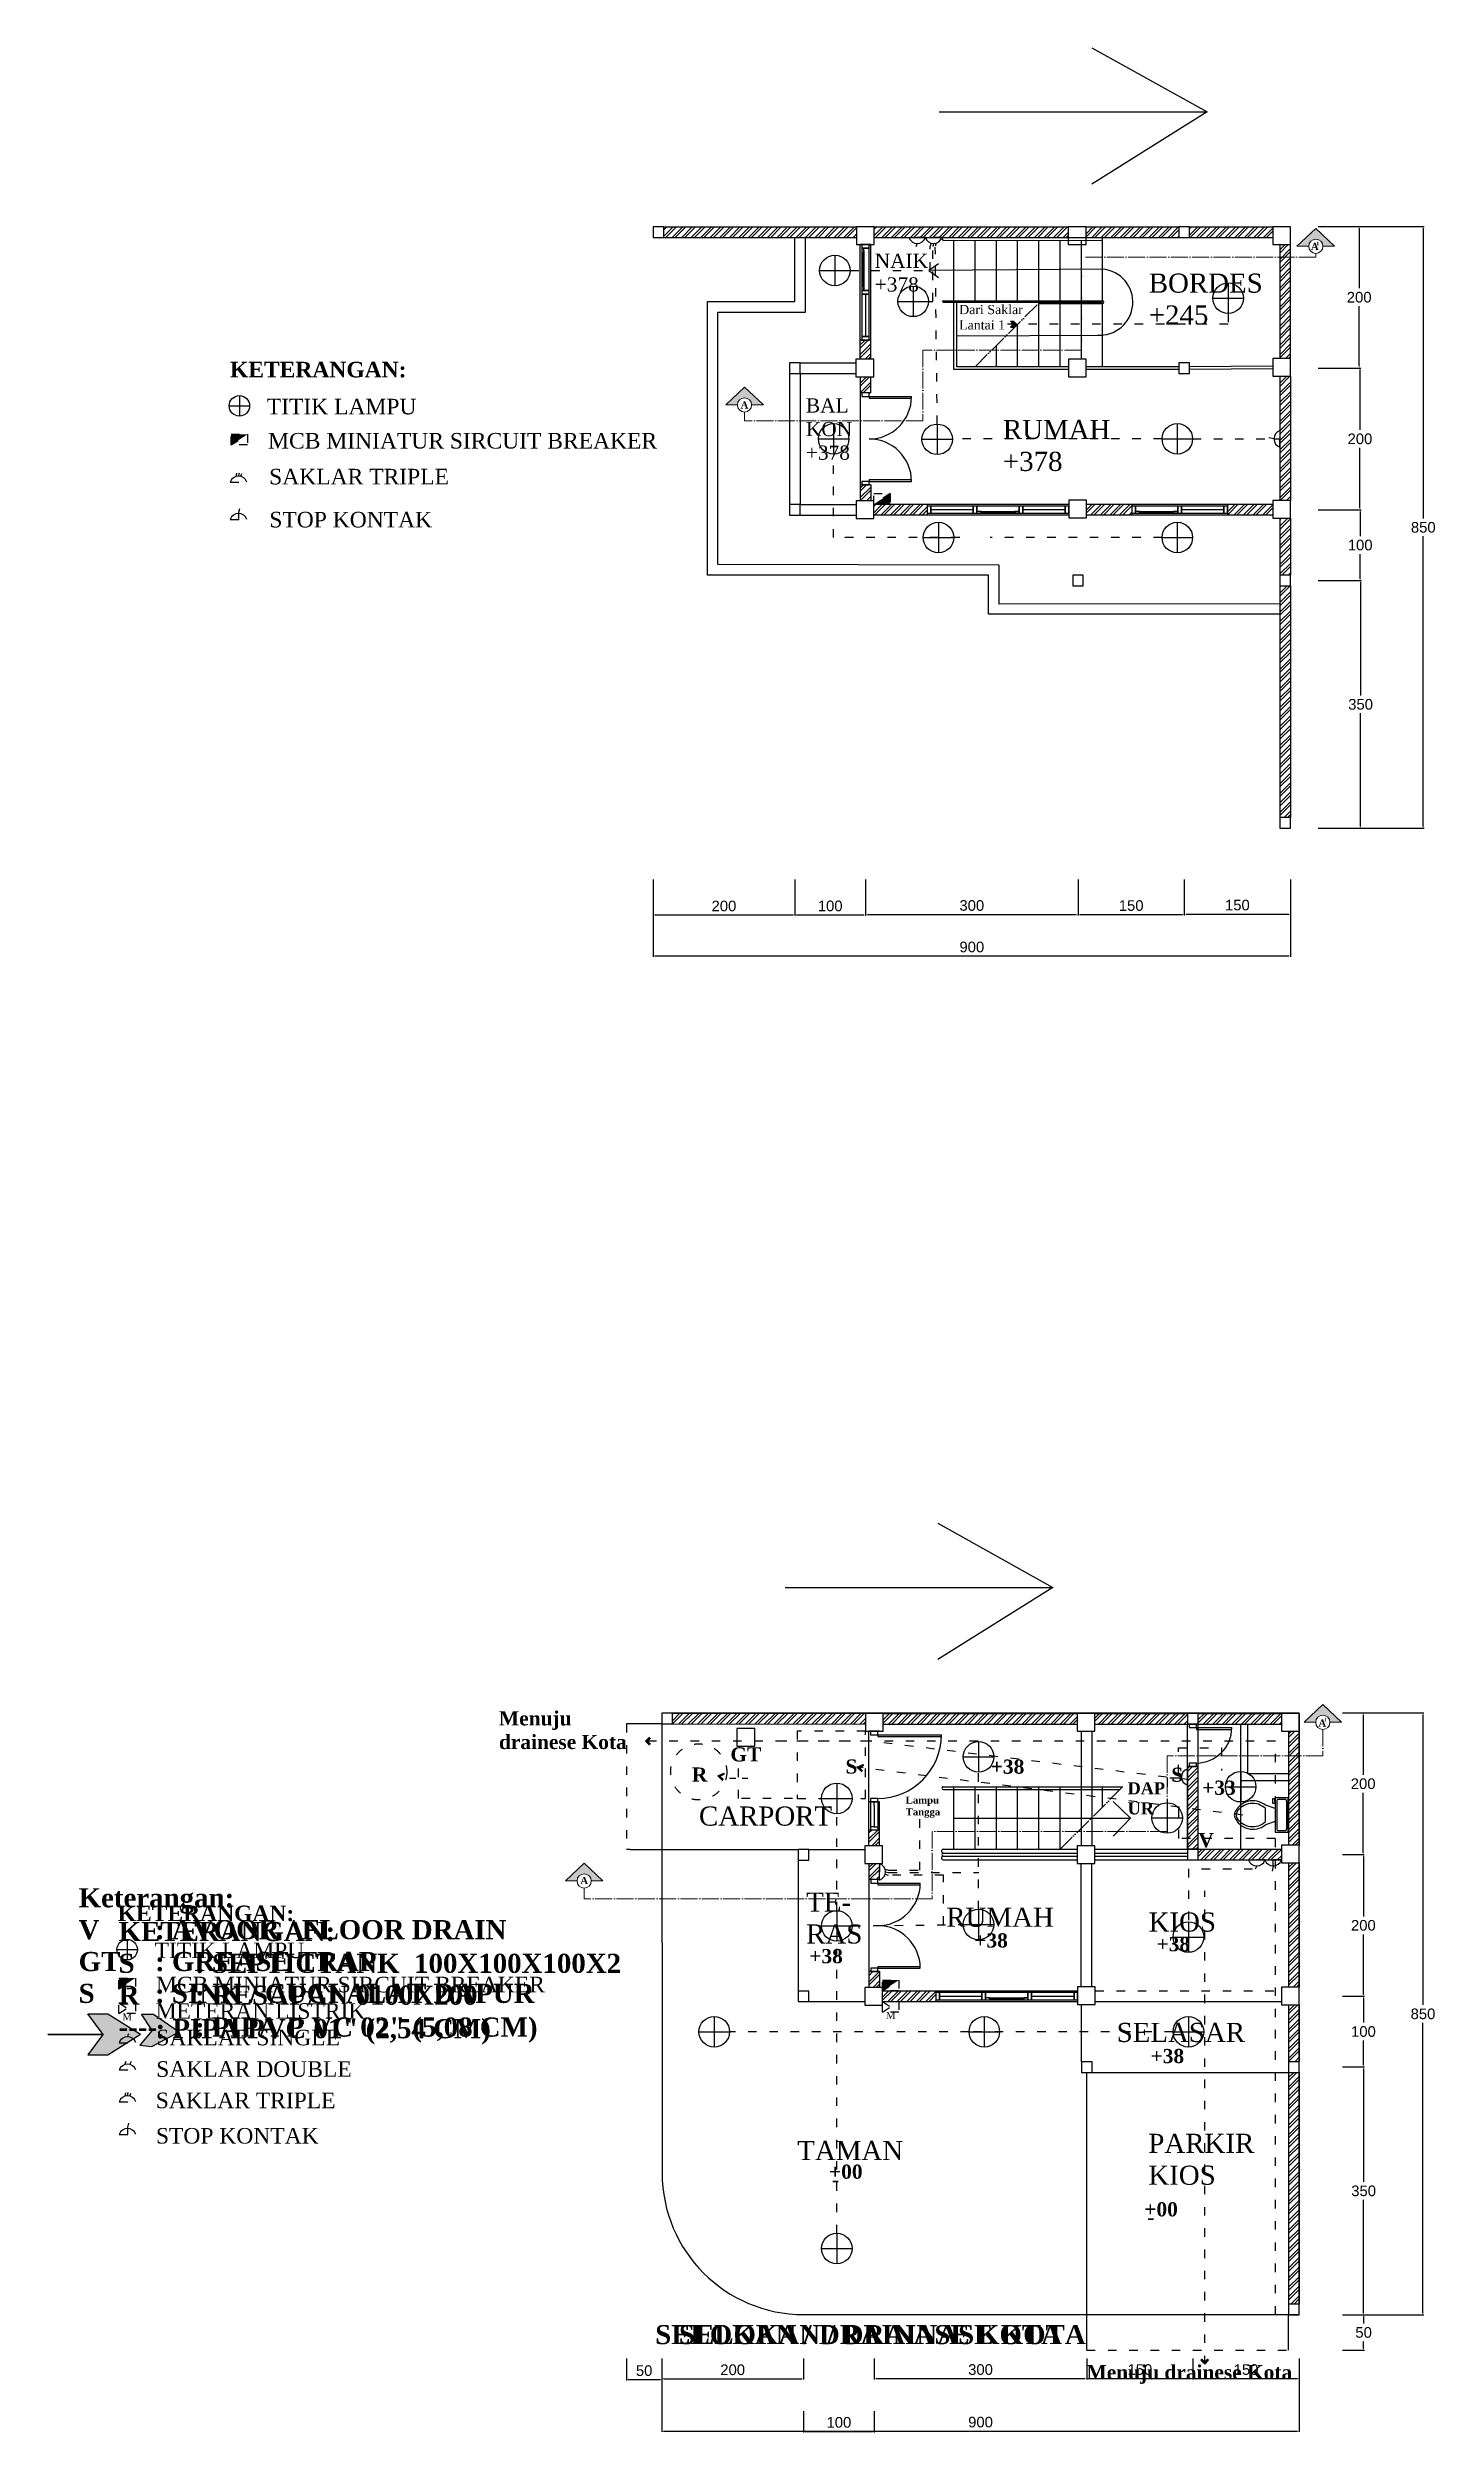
# Model space of a CAD drawing. Header units: millimetres. Extents: x -4751 to 1628, y -2424 to 6414.
# Drawn here: x -331 to 1628, y 3046 to 6414 of the extents above; entities that cross this region are included whole.
import ezdxf

# ---------------------------------------------------------------- set-up
doc = ezdxf.new("R2010")
doc.units = ezdxf.units.MM
for name, pattern in [('ACAD_ISO03W100', [30, 12, -18]), ('ACAD_ISO04W100', [30, 24, -3, 0, -3]), ('ACAD_ISO05W100', [33, 24, -3, 0, -3, 0, -3])]:
    doc.linetypes.add(name, pattern=pattern)
doc.layers.get('Defpoints').update_dxf_attribs({"color": 250})
for name, color, linetype in [('air bersih', 162, 'Continuous'), ('air kotor cair', 66, 'Continuous'), ('air kotor padat', 214, 'Continuous'), ('dimensi lantai 1', 150, 'Continuous'), ('dimensi lantai 2', 240, 'Continuous'), ('dinding lantai 1', 60, 'Continuous'), ('dinding lantai 2', 32, 'Continuous'), ('kolom', 6, 'Continuous'), ('kusen lantai 1', 231, 'Continuous'), ('kusen lantai 2', 131, 'Continuous'), ('listrik lantai 1', 52, 'Continuous'), ('listrik lantai 2', 40, 'Continuous'), ('mata angin', 170, 'Continuous'), ('site', 60, 'Continuous'), ('teks denah lantai 2', 129, 'Continuous'), ('text denah lantai 1', 24, 'Continuous')]:
    doc.layers.add(name, color=color, linetype=linetype)
doc.layers.add('potongan', color=244, linetype='Continuous', lineweight=20)
doc.layers.get('0').off()
doc.styles.get("Standard").update_dxf_attribs({"font": 'arial.ttf'})
doc.dimstyles.new('ISO-25', dxfattribs={"dimtxt": 15, "dimasz": 2.5, "dimexe": 1.25, "dimexo": 0.625, "dimgap": 5, "dimtad": 1, "dimtih": 1, "dimtoh": 1, "dimtxsty": 'Standard', "dimcen": 2.5, "dimadec": 0, "dimazin": 0, "dimtfac": 1, "dimtmove": 0, "dimatfit": 3, "dimfxl": 0, "dimarcsym": 0})
pattern_1 = [(45, (-280.662, -174.909), (-6.735192, 6.735192), []), (45, (-276.172, -174.909), (-6.735192, 6.735192), [])]

msp = doc.modelspace()

# ---------------------------------------------------------------- texts
at = {"layer": 'air kotor cair', "attachment_point": 1}
for s, width, heights, insert, char_height in [('{\\fTimes New Roman|b1|i0|c0|p18;Menuju \\Pdrainese Kota}', 363.09204, [96.277], (305.807, 4064.433), 20), ('{\\fTimes New Roman|b1|i0|c0|p18;GT}', 45.30729, [0], (632.592, 4013.542), 20), ('{\\fTimes New Roman|b1|i0|c0|p18;S}', 28.85091, [0], (1255.2, 3984.825), 20), ('{\\fTimes New Roman|b1|i0|c0|p18;Keterangan:\\PV^I: AVOOR / FLOOR DRAIN\\PGT^I: GREASE TRAP\\PS^I: SINK / CUCI ALAT DAPUR}', 1046.86594, [382.444], (-287.811, 3814.498), 27), ('{\\fTimes New Roman|b1|i0|c0|p18;: PIPA PVC 01" (2,54 CM)}', 689.20598, [0], (-179.112, 3629.614), 27), ('{\\fTimes New Roman|b1|i0|c0|p18;SELOKAN / DRAINASE KOTA}', 886.92999, [90.456], (559.906, 3197.531), 27), ('{\\fTimes New Roman|b1|i0|c0|p18;Menuju drainese Kota}', 298.36792, [37.432], (1135.549, 3140.93), 20)]:
    msp.add_mtext_dynamic_manual_height_columns(s, width=width, gutter_width=12.5, heights=heights, dxfattribs=dict(at, insert=insert, char_height=char_height))
at = {"layer": 'air kotor cair', "linetype": 'ACAD_ISO03W100', "insert": (1293.354, 3892.428), "char_height": 20, "attachment_point": 1}
msp.add_mtext_dynamic_manual_height_columns('{\\fTimes New Roman|b1|i0|c0|p18;V}', width=24.58487, gutter_width=12.5, heights=[0], dxfattribs=at)
at = {"layer": 'air kotor padat', "linetype": 'ACAD_ISO03W100', "attachment_point": 1}
for s, width, heights, insert, char_height in [('{\\fTimes New Roman|b1|i0|c0|p18;R}', 43.38807, [0], (578.197, 3985.03), 20), ('{\\fTimes New Roman|b1|i0|c0|p18;S}', 24.24735, [0], (795.181, 3996.398), 20), ('{\\fTimes New Roman|b1|i0|c0|p18;KETERANGAN:\\PS^I: SEPTICTANK  100X100X100X2\\PR^I: RESAPAN 0100X200\\P----^I: PIPA P VC 02" (5,08 CM)}', 808.17783, [258.884], (-231.344, 3766.939), 27)]:
    msp.add_mtext_dynamic_manual_height_columns(s, width=width, gutter_width=12.5, heights=heights, dxfattribs=dict(at, insert=insert, char_height=char_height))
at = {"layer": 'air kotor padat', "insert": (526.423, 3197.531), "char_height": 27, "attachment_point": 1}
msp.add_mtext_dynamic_manual_height_columns('{\\fTimes New Roman|b1|i0|c0|p18;SELOKAN / DRAINASE KOTA}', width=886.92999, gutter_width=12.5, heights=[90.456], dxfattribs=at)
at = {"layer": 'listrik lantai 1', "linetype": 'ACAD_ISO03W100', "attachment_point": 1}
for s, width, heights, insert, char_height in [('{\\fTimes New Roman|b1|i0|c0|p18;Lampu \\PTangga}', 229.75359, [100.144], (880.149, 3944.034), 10), ('{\\fTimes New Roman|b0|i0|c0|p18;MCB MINIATUR SIRCUIT BREAKER}', 674.36006, [46.431], (-178.622, 3689.447), 22)]:
    msp.add_mtext_dynamic_manual_height_columns(s, width=width, gutter_width=12.5, heights=heights, dxfattribs=dict(at, insert=insert, char_height=char_height))
at = {"layer": 'listrik lantai 1', "char_height": 22, "attachment_point": 1}
for s, width, heights, insert in [('{\\fTimes New Roman|b1|i0|c0|p18;KETERANGAN:}', 475.80631, [0], (-232.516, 3789.988)), ('{\\fTimes New Roman|b0|i0|c0|p18;TITIK LAMPU}', 461.60454, [0], (-180.528, 3737.751)), ('{\\fTimes New Roman|b0|i0|c0|p18;METERAN LISTRIK}', 348.85239, [44.622], (-179.112, 3652.106)), ('{\\fTimes New Roman|b0|i0|c0|p18;SAKLAR SINGLE}', 352.2986, [0], (-178.057, 3614.602)), ('{\\fTimes New Roman|b0|i0|c0|p18;SAKLAR DOUBLE}', 290.06834, [0], (-178.189, 3570.117)), ('{\\fTimes New Roman|b0|i0|c0|p18;SAKLAR TRIPLE}', 252.97816, [0], (-178.841, 3525.778)), ('{\\fTimes New Roman|b0|i0|c0|p18;STOP KONTAK}', 282.15808, [0], (-178.622, 3475.838))]:
    msp.add_mtext_dynamic_manual_height_columns(s, width=width, gutter_width=12.5, heights=heights, dxfattribs=dict(at, insert=insert))
at = {"layer": 'listrik lantai 2', "linetype": 'ACAD_ISO03W100', "attachment_point": 1}
for s, width, heights, insert, char_height in [('{\\fTimes New Roman|b0|i0|c0|p18;Dari Saklar\\PLantai 1}', 299.01331, [130.682], (955.573, 6050.674), 13), ('{\\fTimes New Roman|b0|i0|c0|p18;MCB MINIATUR SIRCUIT BREAKER}', 674.36006, [46.431], (-20.147, 5869.828), 22)]:
    msp.add_mtext_dynamic_manual_height_columns(s, width=width, gutter_width=12.5, heights=heights, dxfattribs=dict(at, insert=insert, char_height=char_height))
at = {"layer": 'listrik lantai 2', "char_height": 22, "attachment_point": 1}
for s, width, insert in [('{\\fTimes New Roman|b1|i0|c0|p18;KETERANGAN:}', 475.80631, (-74.041, 5970.37)), ('{\\fTimes New Roman|b0|i0|c0|p18;TITIK LAMPU}', 461.60454, (-22.053, 5918.133)), ('{\\fTimes New Roman|b0|i0|c0|p18;SAKLAR TRIPLE}', 252.97816, (-18.702, 5819.199)), ('{\\fTimes New Roman|b0|i0|c0|p18;STOP KONTAK}', 282.15808, (-18.483, 5758.454))]:
    msp.add_mtext_dynamic_manual_height_columns(s, width=width, gutter_width=12.5, heights=[0], dxfattribs=dict(at, insert=insert))
at = {"layer": 'potongan', "linetype": 'ACAD_ISO04W100', "attachment_point": 1}
for s, width, heights, insert, char_height in [('{\\fTimes New Roman|b1|i0|c0|p18;A}', 12.51028, [0], (1452.357, 6138.329), 10), ('{\\fTimes New Roman|b1|i0|c0|p18;1}', 6.51608, [0], (1460.115, 6139.991), 5), ('{\\fTimes New Roman|b1|i0|c0|p18;A}', 12.51028, [0], (647.002, 5914.383), 10), ('{\\fTimes New Roman|b1|i0|c0|p18;A}', 12.51028, [0], (1462.97, 4052.847), 10), ('{\\fTimes New Roman|b1|i0|c0|p18;1}', 3.95563, [0], (1470.615, 4055.245), 5), ('{\\fTimes New Roman|b1|i0|c0|p18;+38}', 131.76549, [0], (1000.213, 3996.213), 20), ('{\\fTimes New Roman|b1|i0|c0|p18;+33}', 43.30148, [17.972], (1298.695, 3966.487), 20), ('{\\fTimes New Roman|b1|i0|c0|p18;A}', 12.51028, [0], (420.675, 3830.429), 10), ('{\\fTimes New Roman|b1|i0|c0|p18;+38}', 131.76549, [0], (976.91, 3750.822), 20), ('{\\fTimes New Roman|b1|i0|c0|p18;+38}', 131.76549, [0], (1234.3, 3745.534), 20), ('{\\fTimes New Roman|b1|i0|c0|p18;+38}', 131.76549, [0], (743.882, 3728.61), 20), ('{\\fTimes New Roman|b1|i0|c0|p18;+38}', 131.76549, [0], (1225.849, 3587.476), 20), ('{\\fTimes New Roman|b1|i0|c0|p18;+00}', 151.33577, [54.064], (771.845, 3424.136), 20), ('{\\fTimes New Roman|b1|i0|c0|p18;-}', 25.51013, [0], (776.035, 3413.113), 20), ('{\\fTimes New Roman|b1|i0|c0|p18;+00}', 151.33577, [54.064], (1217.032, 3370.995), 20), ('{\\fTimes New Roman|b1|i0|c0|p18;-}', 25.51013, [0], (1221.222, 3359.972), 20)]:
    msp.add_mtext_dynamic_manual_height_columns(s, width=width, gutter_width=12.5, heights=heights, dxfattribs=dict(at, insert=insert, char_height=char_height))
at = {"layer": 'teks denah lantai 2', "attachment_point": 1}
for s, width, heights, insert, char_height in [('{\\fTimes New Roman|b0|i0|c0|p18;NAIK\\P+378}', 131.18701, [73.747], (836.331, 6122.981), 20), ('{\\fTimes New Roman|b0|i0|c0|p18;BORDES\\P+245}', 179.5574, [96.641], (1223.389, 6095.003), 27), ('{\\fTimes New Roman|b0|i0|c0|p18;RUMAH\\P+378}', 209.40249, [165.681], (1017.393, 5888.219), 27)]:
    msp.add_mtext_dynamic_manual_height_columns(s, width=width, gutter_width=12.5, heights=heights, dxfattribs=dict(at, insert=insert, char_height=char_height))
at = {"layer": 'teks denah lantai 2'}
note = msp.add_mtext_dynamic_manual_height_columns('{\\fTimes New Roman|b0|i0|c0|p18;BAL\\PKON\\P+378\\P}', width=184.72508, gutter_width=12.5, heights=[94.197, 0], dxfattribs=dict(at, insert=(739.127, 5918.748), char_height=20, attachment_point=1))
at = {"layer": 'text denah lantai 1', "attachment_point": 1}
for s, width, insert, char_height in [('{\\fTimes New Roman|b1|i0|c0|p18;DAP\\PUR}', 55.33495, (1193.532, 3964.085), 17), ('{\\fTimes New Roman|b0|i0|c0|p18;CARPORT}', 214.39073, (588.164, 3929.919), 27), ('{\\fTimes New Roman|b0|i0|c0|p18;TE-\\PRAS}', 99.99541, (739.584, 3808.385), 27), ('{\\fTimes New Roman|b0|i0|c0|p18;RUMAH}', 195.58451, (937.42, 3787.025), 27), ('{\\fTimes New Roman|b0|i0|c0|p18;KIOS}', 195.58454, (1223.135, 3780.216), 27), ('{\\fTimes New Roman|b0|i0|c0|p18;SELASAR}', 195.58451, (1178, 3624.345), 27), ('{\\fTimes New Roman|b0|i0|c0|p18;TAMAN}', 338.29249, (727.061, 3457.497), 27), ('{\\fTimes New Roman|b0|i0|c0|p18;PARKIR\\PKIOS}', 201.62938, (1222.759, 3467.681), 27)]:
    msp.add_mtext_dynamic_manual_height_columns(s, width=width, gutter_width=12.5, heights=[0], dxfattribs=dict(at, insert=insert, char_height=char_height))

# ---------------------------------------------------------------- blocks, each defined once
blk = doc.blocks.new('p90')
at = {"layer": 'kusen lantai 1'}
for p, q in [((2647.3, 1311.4), (2647.3, 1401.4)), ((2649.8, 1311.4), (2649.8, 1401.4)), ((2642.3, 1313.9), (2642.3, 1298.9)), ((2742.3, 1313.9), (2742.3, 1298.9)), ((2647.3, 1311.4), (2649.8, 1311.4))]:
    blk.add_line(p, q, dxfattribs=at)
for points in [[(2642.3, 1301.4), (2647.3, 1301.4), (2647.3, 1311.4), (2642.3, 1311.4)], [(2737.3, 1301.4), (2742.3, 1301.4), (2742.3, 1311.4), (2737.3, 1311.4)]]:
    blk.add_lwpolyline(points, close=True, dxfattribs=at)
blk.add_arc((2647.3, 1311.4), 90, 0, 90, dxfattribs=at)
blk = doc.blocks.new('j360')
at = {"layer": 'kusen lantai 1'}
for p, q in [((2800.7, 1404.6), (2800.7, 1389.6)), ((2805.7, 1397.1), (2865.7, 1397.1)), ((2874.4, 1394.6), (2870.7, 1394.6)), ((2874.4, 1394.6), (2930.7, 1394.6)), ((2876.7, 1393.4), (2924.7, 1393.4)), ((2935.7, 1397.1), (2995.7, 1397.1)), ((3000.7, 1404.6), (3000.7, 1389.6))]:
    blk.add_line(p, q, dxfattribs=at)
for points in [[(2800.7, 1392.1), (2805.7, 1392.1), (2805.7, 1402.1), (2800.7, 1402.1)], [(2805.7, 1392.1), (2865.7, 1392.1), (2865.7, 1402.1), (2805.7, 1402.1)], [(2865.7, 1392.1), (2870.7, 1392.1), (2870.7, 1402.1), (2865.7, 1402.1)], [(2870.7, 1392.1), (2930.7, 1392.1), (2930.7, 1402.1), (2870.7, 1402.1)], [(2870.7, 1392.1), (2876.7, 1392.1), (2876.7, 1394.6), (2870.7, 1394.6)], [(2924.7, 1392.1), (2930.7, 1392.1), (2930.7, 1394.6), (2924.7, 1394.6)], [(2930.7, 1392.1), (2935.7, 1392.1), (2935.7, 1402.1), (2930.7, 1402.1)], [(2935.7, 1392.1), (2995.7, 1392.1), (2995.7, 1402.1), (2935.7, 1402.1)], [(2995.7, 1392.1), (3000.7, 1392.1), (3000.7, 1402.1), (2995.7, 1402.1)]]:
    blk.add_lwpolyline(points, close=True, dxfattribs=at)
blk = doc.blocks.new('p290')
for centre, start, end in [((2503.2, 1311.4), 0, 90), ((2623.2, 1311.4), 90, 180)]:
    blk.add_arc(centre, 60, start, end)
at = {"layer": 'kusen lantai 1'}
for p, q in [((2503.2, 1311.4), (2503.2, 1371.4)), ((2505.7, 1311.4), (2505.7, 1371.4)), ((2620.7, 1311.4), (2620.7, 1371.4)), ((2623.2, 1311.4), (2623.2, 1371.4)), ((2498.2, 1313.9), (2498.2, 1298.9)), ((2628.2, 1313.9), (2628.2, 1298.9)), ((2503.2, 1311.4), (2505.7, 1311.4)), ((2620.7, 1311.4), (2623.2, 1311.4))]:
    blk.add_line(p, q, dxfattribs=at)
for points in [[(2498.2, 1301.4), (2503.2, 1301.4), (2503.2, 1311.4), (2498.2, 1311.4)], [(2623.2, 1301.4), (2628.2, 1301.4), (2628.2, 1311.4), (2623.2, 1311.4)]]:
    blk.add_lwpolyline(points, close=True, dxfattribs=at)
blk = doc.blocks.new('jb1')
at = {"layer": 'kusen lantai 1'}
for p, q in [((1275, 1064.9), (1315, 1064.9)), ((1275, 1054.9), (1275, 1064.9)), ((1280, 1059.9), (1275, 1059.9)), ((1315, 1054.9), (1275, 1054.9)), ((1280, 1059.9), (1310, 1059.9)), ((1310, 1059.9), (1310, 1064.9)), ((1310, 1059.9), (1310, 1054.9)), ((1315, 1067.4), (1315, 1052.4)), ((1315, 1064.9), (1315, 1054.9))]:
    blk.add_line(p, q, dxfattribs=at)
blk = doc.blocks.new('jwc')
at = {"layer": 'kusen lantai 1'}
for p, q in [((1750.7, 1457.9), (1735.7, 1457.9)), ((1748.2, 1452.9), (1748.2, 1450.4)), ((1748.2, 1452.9), (1798.2, 1452.9)), ((1748.2, 1450.4), (1798.2, 1450.4)), ((1750.7, 1397.9), (1735.7, 1397.9))]:
    blk.add_line(p, q, dxfattribs=at)
for points in [[(1738.2, 1457.9), (1738.2, 1452.9), (1748.2, 1452.9), (1748.2, 1457.9)], [(1738.2, 1402.9), (1738.2, 1397.9), (1748.2, 1397.9), (1748.2, 1402.9)]]:
    blk.add_lwpolyline(points, close=True, dxfattribs=at)
blk.add_arc((1748.2, 1452.9), 50, 270, 0, dxfattribs=at)
blk = doc.blocks.new('*D18')
at = {"layer": 'Defpoints', "color": 0}
for p in [(485.8, 3151.1), (535.8, 3151.1), (535.8, 3120.5)]:
    blk.add_point(p, dxfattribs=at)
at = {"layer": 'dimensi lantai 1', "color": 0, "lineweight": -2}
for p, q in [((485.8, 3150.5), (485.8, 3119.2)), ((535.8, 3150.5), (535.8, 3119.2)), ((488.3, 3120.5), (533.3, 3120.5))]:
    blk.add_line(p, q, dxfattribs=at)
at = {"layer": 'dimensi lantai 1', "color": 0}
for points in [[(488.3, 3120.9), (488.3, 3120), (485.8, 3120.5)], [(533.3, 3120.9), (533.3, 3120), (535.8, 3120.5)]]:
    blk.add_solid(points, dxfattribs=at)
at = {"layer": 'dimensi lantai 1', "color": 0, "insert": (510.8, 3133.1), "char_height": 15, "attachment_point": 5}
blk.add_mtext('50', dxfattribs=at)
blk = doc.blocks.new('*D19')
at = {"layer": 'Defpoints', "color": 0}
for p in [(535.8, 3151.1), (735.8, 3151.1), (735.8, 3121.7)]:
    blk.add_point(p, dxfattribs=at)
at = {"layer": 'dimensi lantai 1', "color": 0, "lineweight": -2}
for p, q in [((535.8, 3150.5), (535.8, 3120.4)), ((735.8, 3150.5), (735.8, 3120.4)), ((538.3, 3121.7), (733.3, 3121.7))]:
    blk.add_line(p, q, dxfattribs=at)
at = {"layer": 'dimensi lantai 1', "color": 0}
for points in [[(538.3, 3122.1), (538.3, 3121.2), (535.8, 3121.7)], [(733.3, 3122.1), (733.3, 3121.2), (735.8, 3121.7)]]:
    blk.add_solid(points, dxfattribs=at)
at = {"layer": 'dimensi lantai 1', "color": 0, "insert": (635.8, 3134.3), "char_height": 15, "attachment_point": 5}
blk.add_mtext('200', dxfattribs=at)
blk = doc.blocks.new('*D20')
at = {"layer": 'Defpoints', "color": 0}
for p in [(735.8, 3076.4), (835.8, 3076.4), (835.8, 3047.3)]:
    blk.add_point(p, dxfattribs=at)
at = {"layer": 'dimensi lantai 1', "color": 0, "lineweight": -2}
for p, q in [((735.8, 3075.8), (735.8, 3046)), ((835.8, 3075.8), (835.8, 3046)), ((738.3, 3047.3), (833.3, 3047.3))]:
    blk.add_line(p, q, dxfattribs=at)
at = {"layer": 'dimensi lantai 1', "color": 0}
for points in [[(738.3, 3047.7), (738.3, 3046.9), (735.8, 3047.3)], [(833.3, 3047.7), (833.3, 3046.9), (835.8, 3047.3)]]:
    blk.add_solid(points, dxfattribs=at)
at = {"layer": 'dimensi lantai 1', "color": 0, "insert": (785.8, 3060), "char_height": 15, "attachment_point": 5}
blk.add_mtext('100', dxfattribs=at)
blk = doc.blocks.new('*D21')
at = {"layer": 'Defpoints', "color": 0}
for p in [(835.8, 3151.1), (1135.8, 3151.1), (1135.8, 3121.9)]:
    blk.add_point(p, dxfattribs=at)
at = {"layer": 'dimensi lantai 1', "color": 0, "lineweight": -2}
for p, q in [((835.8, 3150.5), (835.8, 3120.7)), ((1135.8, 3150.5), (1135.8, 3120.7)), ((838.3, 3121.9), (1133.3, 3121.9))]:
    blk.add_line(p, q, dxfattribs=at)
at = {"layer": 'dimensi lantai 1', "color": 0}
for points in [[(838.3, 3122.4), (838.3, 3121.5), (835.8, 3121.9)], [(1133.3, 3122.4), (1133.3, 3121.5), (1135.8, 3121.9)]]:
    blk.add_solid(points, dxfattribs=at)
at = {"layer": 'dimensi lantai 1', "color": 0, "insert": (985.8, 3134.6), "char_height": 15, "attachment_point": 5}
blk.add_mtext('300', dxfattribs=at)
blk = doc.blocks.new('*D22')
at = {"layer": 'Defpoints', "color": 0}
for p in [(535.8, 3134.8), (1435.8, 3136), (1435.8, 3047.7)]:
    blk.add_point(p, dxfattribs=at)
at = {"layer": 'dimensi lantai 1', "color": 0, "lineweight": -2}
for p, q in [((535.8, 3134.2), (535.8, 3046.5)), ((1435.8, 3135.4), (1435.8, 3046.5)), ((538.3, 3047.7), (1433.3, 3047.7))]:
    blk.add_line(p, q, dxfattribs=at)
at = {"layer": 'dimensi lantai 1', "color": 0}
for points in [[(538.3, 3048.1), (538.3, 3047.3), (535.8, 3047.7)], [(1433.3, 3048.1), (1433.3, 3047.3), (1435.8, 3047.7)]]:
    blk.add_solid(points, dxfattribs=at)
at = {"layer": 'dimensi lantai 1', "color": 0, "insert": (985.8, 3060.4), "char_height": 15, "attachment_point": 5}
blk.add_mtext('900', dxfattribs=at)
blk = doc.blocks.new('*D23')
at = {"layer": 'Defpoints', "color": 0}
for p in [(1496.2, 3212), (1526.8, 3212), (1496.2, 3162)]:
    blk.add_point(p, dxfattribs=at)
at = {"layer": 'dimensi lantai 1', "color": 0, "lineweight": -2}
for p, q in [((1496.8, 3212), (1528, 3212)), ((1526.8, 3209.5), (1526.8, 3199.7)), ((1526.8, 3164.5), (1526.8, 3174.3)), ((1496.8, 3162), (1528, 3162))]:
    blk.add_line(p, q, dxfattribs=at)
at = {"layer": 'dimensi lantai 1', "color": 0}
for points in [[(1526.3, 3209.5), (1527.2, 3209.5), (1526.8, 3212)], [(1526.3, 3164.5), (1527.2, 3164.5), (1526.8, 3162)]]:
    blk.add_solid(points, dxfattribs=at)
at = {"layer": 'dimensi lantai 1', "color": 0, "insert": (1526.8, 3187), "char_height": 15, "attachment_point": 5}
blk.add_mtext('50', dxfattribs=at)
blk = doc.blocks.new('*D24')
at = {"layer": 'Defpoints', "color": 0}
for p in [(1496.2, 3562), (1526.8, 3562), (1496.2, 3212)]:
    blk.add_point(p, dxfattribs=at)
at = {"layer": 'dimensi lantai 1', "color": 0, "lineweight": -2}
for p, q in [((1496.8, 3562), (1528, 3562)), ((1526.8, 3559.5), (1526.8, 3399.7)), ((1526.8, 3214.5), (1526.8, 3374.3)), ((1496.8, 3212), (1528, 3212))]:
    blk.add_line(p, q, dxfattribs=at)
at = {"layer": 'dimensi lantai 1', "color": 0}
for points in [[(1526.3, 3559.5), (1527.2, 3559.5), (1526.8, 3562)], [(1526.3, 3214.5), (1527.2, 3214.5), (1526.8, 3212)]]:
    blk.add_solid(points, dxfattribs=at)
at = {"layer": 'dimensi lantai 1', "color": 0, "insert": (1526.8, 3387), "char_height": 15, "attachment_point": 5}
blk.add_mtext('350', dxfattribs=at)
blk = doc.blocks.new('*D25')
at = {"layer": 'Defpoints', "color": 0}
for p in [(1496.2, 3662), (1526.5, 3662), (1496.2, 3562)]:
    blk.add_point(p, dxfattribs=at)
at = {"layer": 'dimensi lantai 1', "color": 0, "lineweight": -2}
for p, q in [((1496.8, 3662), (1527.8, 3662)), ((1526.5, 3659.5), (1526.5, 3624.7)), ((1526.5, 3564.5), (1526.5, 3599.3)), ((1496.8, 3562), (1527.8, 3562))]:
    blk.add_line(p, q, dxfattribs=at)
at = {"layer": 'dimensi lantai 1', "color": 0}
for points in [[(1526.1, 3659.5), (1526.9, 3659.5), (1526.5, 3662)], [(1526.1, 3564.5), (1526.9, 3564.5), (1526.5, 3562)]]:
    blk.add_solid(points, dxfattribs=at)
at = {"layer": 'dimensi lantai 1', "color": 0, "insert": (1526.5, 3612), "char_height": 15, "attachment_point": 5}
blk.add_mtext('100', dxfattribs=at)
blk = doc.blocks.new('*D26')
at = {"layer": 'Defpoints', "color": 0}
for p in [(1496.2, 3862), (1526.4, 3862), (1496.2, 3662)]:
    blk.add_point(p, dxfattribs=at)
at = {"layer": 'dimensi lantai 1', "color": 0, "lineweight": -2}
for p, q in [((1496.8, 3862), (1527.7, 3862)), ((1526.4, 3859.5), (1526.4, 3774.7)), ((1526.4, 3664.5), (1526.4, 3749.3)), ((1496.8, 3662), (1527.7, 3662))]:
    blk.add_line(p, q, dxfattribs=at)
at = {"layer": 'dimensi lantai 1', "color": 0}
for points in [[(1526, 3859.5), (1526.8, 3859.5), (1526.4, 3862)], [(1526, 3664.5), (1526.8, 3664.5), (1526.4, 3662)]]:
    blk.add_solid(points, dxfattribs=at)
at = {"layer": 'dimensi lantai 1', "color": 0, "insert": (1526.4, 3762), "char_height": 15, "attachment_point": 5}
blk.add_mtext('200', dxfattribs=at)
blk = doc.blocks.new('*D27')
at = {"layer": 'Defpoints', "color": 0}
for p in [(1496.2, 4062), (1526.1, 4062), (1496.2, 3862)]:
    blk.add_point(p, dxfattribs=at)
at = {"layer": 'dimensi lantai 1', "color": 0, "lineweight": -2}
for p, q in [((1496.8, 4062), (1527.3, 4062)), ((1526.1, 4059.5), (1526.1, 3974.7)), ((1526.1, 3864.5), (1526.1, 3949.3)), ((1496.8, 3862), (1527.3, 3862))]:
    blk.add_line(p, q, dxfattribs=at)
at = {"layer": 'dimensi lantai 1', "color": 0}
for points in [[(1525.7, 4059.5), (1526.5, 4059.5), (1526.1, 4062)], [(1525.7, 3864.5), (1526.5, 3864.5), (1526.1, 3862)]]:
    blk.add_solid(points, dxfattribs=at)
at = {"layer": 'dimensi lantai 1', "color": 0, "insert": (1526.1, 3962), "char_height": 15, "attachment_point": 5}
blk.add_mtext('200', dxfattribs=at)
blk = doc.blocks.new('*D28')
at = {"layer": 'Defpoints', "color": 0}
for p in [(1496.2, 4062), (1610.6, 4062), (1496.2, 3212)]:
    blk.add_point(p, dxfattribs=at)
at = {"layer": 'dimensi lantai 1', "color": 0, "lineweight": -2}
for p, q in [((1496.8, 4062), (1611.8, 4062)), ((1610.6, 4059.5), (1610.6, 3649.7)), ((1610.6, 3214.5), (1610.6, 3624.3)), ((1496.8, 3212), (1611.8, 3212))]:
    blk.add_line(p, q, dxfattribs=at)
at = {"layer": 'dimensi lantai 1', "color": 0}
for points in [[(1610.2, 4059.5), (1611, 4059.5), (1610.6, 4062)], [(1610.2, 3214.5), (1611, 3214.5), (1610.6, 3212)]]:
    blk.add_solid(points, dxfattribs=at)
at = {"layer": 'dimensi lantai 1', "color": 0, "insert": (1610.6, 3637), "char_height": 15, "attachment_point": 5}
blk.add_mtext('850', dxfattribs=at)
blk = doc.blocks.new('Toilet - top')
for p, q in [((-10, -8.5), (-8, -8.5)), ((-10, -9.5), (-10, -8.5)), ((-7, -9.5), (-10, -9.5)), ((-8, -8.5), (-8, -8)), ((-7, -8), (-7, -9.5)), ((-4, -8), (-6, -14)), ((4, -14), (-4, -14)), ((4, -8), (6, -14)), ((9.5, -6), (9.5, -2))]:
    blk.add_line(p, q)
blk.add_lwpolyline([(10.5, -8), (10.5, 0), (-10.5, 0), (-10.5, -8)], close=True)
for points in [[(-9.5, -2), (-9.5, -6)], [(8.5, -1), (-8.5, -1)], [(-8.5, -7), (8.5, -7)]]:
    blk.add_lwpolyline(points)
for centre, radius, start, end in [((-8.6, -1.9), 0.884, 81.8699, 188.1301), ((-8.6, -6.1), 0.884, 171.8699, 278.1301), ((3.5, -21.6), 12.2, 141.4691, 247.9714), ((4.2, -21.8), 11.3, 136.3677, 238.9468), ((-3.5, -21.6), 12.2, 292.0284, 38.5307), ((-4.2, -21.8), 11.3, 301.053, 43.6321), ((8.6, -1.9), 0.884, 351.8699, 98.1301), ((8.6, -6.1), 0.884, 261.8699, 8.1301), ((0, -27.9), 4, 245.7318, 294.2682), ((0, -29), 4, 254.8605, 285.1395)]:
    blk.add_arc(centre, radius, start, end)
blk = doc.blocks.new('*D42')
at = {"layer": 'Defpoints', "color": 0}
for p in [(1135.8, 3151.1), (1285.8, 3151.1), (1285.8, 3122)]:
    blk.add_point(p, dxfattribs=at)
at = {"layer": 'dimensi lantai 1', "color": 0, "lineweight": -2}
for p, q in [((1135.8, 3150.5), (1135.8, 3120.7)), ((1285.8, 3150.5), (1285.8, 3120.7)), ((1138.3, 3122), (1283.3, 3122))]:
    blk.add_line(p, q, dxfattribs=at)
at = {"layer": 'dimensi lantai 1', "color": 0}
for points in [[(1138.3, 3122.4), (1138.3, 3121.6), (1135.8, 3122)], [(1283.3, 3122.4), (1283.3, 3121.6), (1285.8, 3122)]]:
    blk.add_solid(points, dxfattribs=at)
at = {"layer": 'dimensi lantai 1', "color": 0, "insert": (1210.8, 3134.6), "char_height": 15, "attachment_point": 5}
blk.add_mtext('150', dxfattribs=at)
blk = doc.blocks.new('*D43')
at = {"layer": 'Defpoints', "color": 0}
for p in [(1285.8, 3151.1), (1435.8, 3151.1), (1435.8, 3122)]:
    blk.add_point(p, dxfattribs=at)
at = {"layer": 'dimensi lantai 1', "color": 0, "lineweight": -2}
for p, q in [((1285.8, 3150.5), (1285.8, 3120.7)), ((1435.8, 3150.5), (1435.8, 3120.7)), ((1288.3, 3122), (1433.3, 3122))]:
    blk.add_line(p, q, dxfattribs=at)
at = {"layer": 'dimensi lantai 1', "color": 0}
for points in [[(1288.3, 3122.4), (1288.3, 3121.6), (1285.8, 3122)], [(1433.3, 3122.4), (1433.3, 3121.6), (1435.8, 3122)]]:
    blk.add_solid(points, dxfattribs=at)
at = {"layer": 'dimensi lantai 1', "color": 0, "insert": (1360.8, 3134.6), "char_height": 15, "attachment_point": 5}
blk.add_mtext('150', dxfattribs=at)
blk = doc.blocks.new('am')
at = {"layer": 'mata angin'}
for p, q in [((-1033.1, 6364.1), (-870.5, 6273.4)), ((-1248.7, 6273.4), (-870.5, 6273.4)), ((-870.5, 6273.4), (-1033.1, 6171.5))]:
    blk.add_line(p, q, dxfattribs=at)
blk = doc.blocks.new('D')
at = {"layer": 'air kotor cair'}
h = blk.add_hatch(color=256, dxfattribs=at)
h.dxf.hatch_style = 1
h.paths.add_polyline_path([(5045.3, 10738.6), (5043.8, 10740), (5039.7, 10735.8), (5041.1, 10734.4)])
h.paths.add_polyline_path([(5039.7, 10735.8), (5038.3, 10734.4), (5039.7, 10732.9)])
h.paths.add_polyline_path([(5035.5, 10740), (5034.1, 10738.6), (5038.3, 10734.4), (5039.7, 10735.8)])
h.paths.add_polyline_path([(5041.1, 10734.4), (5039.7, 10735.8), (5039.7, 10732.9)])
for p, q in [((5039.7, 10733.1), (5034.1, 10738.8)), ((5041.1, 10734.5), (5035.5, 10740.2)), ((5038.3, 10734.5), (5043.8, 10740.2)), ((5039.7, 10733.1), (5045.3, 10738.8))]:
    blk.add_line(p, q, dxfattribs=at)
blk = doc.blocks.new('saklar')
at = {"layer": 'listrik lantai 1'}
for p, q in [((5548.2, 11289.5), (5548.2, 11246.4)), ((5526.6, 11268), (5569.8, 11268))]:
    blk.add_line(p, q, dxfattribs=at)
blk.add_circle((5548.2, 11268), 21.6, dxfattribs=at)
blk = doc.blocks.new('2')
at = {"layer": 'listrik lantai 1', "linetype": 'ACAD_ISO03W100'}
h = blk.add_hatch(color=256, dxfattribs=at)
h.dxf.hatch_style = 1
h.paths.add_polyline_path([(5455.1, 11474.1), (5455.1, 11458.9), (5478.4, 11474.1)])
blk.add_line((5455.1, 11458.9), (5478.4, 11474.1), dxfattribs=at)
blk.add_lwpolyline([(5455.1, 11474.1), (5478.4, 11474.1), (5478.4, 11458.9), (5455.1, 11458.9)], close=True, dxfattribs=at)
blk = doc.blocks.new('3')
at = {"layer": 'listrik lantai 1', "linetype": 'ACAD_ISO03W100'}
for p, q in [((5455.1, 11424.5), (5478.4, 11439.7)), ((5455.1, 11439.7), (5478.4, 11424.5))]:
    blk.add_line(p, q, dxfattribs=at)
blk.add_lwpolyline([(5455.1, 11439.7), (5478.4, 11439.7), (5478.4, 11424.5), (5455.1, 11424.5)], close=True, dxfattribs=at)
at = {"layer": 'listrik lantai 1', "linetype": 'ACAD_ISO03W100', "insert": (5460.1, 11424.7), "char_height": 10, "attachment_point": 1}
blk.add_mtext_dynamic_manual_height_columns('{\\fTimes New Roman|b0|i0|c0|p18;M}', width=23.855, gutter_width=12.5, heights=[0], dxfattribs=at)
blk = doc.blocks.new('SAKLARR')
at = {"layer": 'listrik lantai 1', "linetype": 'ACAD_ISO03W100'}
blk.add_line((5455.1, 11388.2), (5478.4, 11388.2), dxfattribs=at)
at = {"layer": 'listrik lantai 1'}
blk.add_arc((5466.8, 11384.3), 12.3, 18.4946, 161.5054, dxfattribs=at)
blk = doc.blocks.new('4')
at = {"layer": 'listrik lantai 1'}
blk.add_line((5466.8, 11396.6), (5468.8, 11401.1), dxfattribs=at)
blk.add_blockref('SAKLARR', (0, 0), dxfattribs=at)
blk = doc.blocks.new('5')
at = {"layer": 'listrik lantai 1'}
for p, q in [((5462.9, 11357.4), (5465, 11362)), ((5469.9, 11357.6), (5472.2, 11362.1))]:
    blk.add_line(p, q, dxfattribs=at)
blk.add_blockref('SAKLARR', (0, -38.6), dxfattribs=at)
blk = doc.blocks.new('6')
at = {"layer": 'listrik lantai 1'}
for p, q in [((5463.2, 11312.7), (5464.4, 11317.2)), ((5466.8, 11313.2), (5467.8, 11317.6)), ((5470.2, 11312.7), (5471.5, 11317))]:
    blk.add_line(p, q, dxfattribs=at)
blk.add_blockref('SAKLARR', (0, -83.4), dxfattribs=at)
blk = doc.blocks.new('7')
at = {"layer": 'listrik lantai 1'}
for q in [(5468.5, 11274.3), (5466.8, 11258.7)]:
    blk.add_line((5466.8, 11267.1), q, dxfattribs=at)
blk.add_blockref('SAKLARR', (0, -129.5), dxfattribs=at)
blk = doc.blocks.new('kl2p')
at = {"layer": 'kusen lantai 2'}
for p, q in [((1123.9, 6483.3), (1108.9, 6483.3)), ((1121.4, 6478.3), (1121.4, 6475.8)), ((1121.4, 6478.3), (1181.4, 6478.3)), ((1121.4, 6475.8), (1181.3, 6475.8)), ((1121.4, 6360.8), (1181.3, 6360.8)), ((1121.4, 6360.8), (1121.4, 6358.3)), ((1121.4, 6358.3), (1181.4, 6358.3))]:
    blk.add_line(p, q, dxfattribs=at)
for points in [[(1111.4, 6483.3), (1111.4, 6478.3), (1121.4, 6478.3), (1121.4, 6483.3)], [(1111.4, 6358.3), (1111.4, 6353.3), (1121.4, 6353.3), (1121.4, 6358.3)]]:
    blk.add_lwpolyline(points, close=True, dxfattribs=at)
for centre, start, end in [((1121.4, 6478.3), 270, 0), ((1121.4, 6358.3), 0, 90)]:
    blk.add_arc(centre, 60, start, end, dxfattribs=at)
blk = doc.blocks.new('j2')
at = {"layer": 'kusen lantai 1'}
blk.add_line((1153.5, 6683.8), (1153.5, 6687.5), dxfattribs=at)
at = {"layer": 'kusen lantai 2'}
for p, q in [((1163.5, 6692.5), (1148.5, 6692.5)), ((1152.3, 6681.5), (1152.3, 6633.5)), ((1153.5, 6683.8), (1153.5, 6627.5)), ((1156, 6622.5), (1156, 6562.5)), ((1163.5, 6557.5), (1148.5, 6557.5))]:
    blk.add_line(p, q, dxfattribs=at)
for points in [[(1151, 6692.5), (1151, 6687.5), (1161, 6687.5), (1161, 6692.5)], [(1151, 6687.5), (1151, 6627.5), (1161, 6627.5), (1161, 6687.5)], [(1151, 6687.5), (1151, 6681.5), (1153.5, 6681.5), (1153.5, 6687.5)], [(1151, 6633.5), (1151, 6627.5), (1153.5, 6627.5), (1153.5, 6633.5)], [(1151, 6627.5), (1151, 6622.5), (1161, 6622.5), (1161, 6627.5)], [(1151, 6622.5), (1151, 6562.5), (1161, 6562.5), (1161, 6622.5)], [(1151, 6562.5), (1151, 6557.5), (1161, 6557.5), (1161, 6562.5)]]:
    blk.add_lwpolyline(points, close=True, dxfattribs=at)
blk = doc.blocks.new('jl2')
at = {"layer": 'kusen lantai 2'}
for p, q in [((1113.8, 6194.2), (1113.8, 6179.2)), ((1118.8, 6186.7), (1178.8, 6186.7)), ((1187.5, 6184.2), (1183.8, 6184.2)), ((1187.5, 6184.2), (1243.8, 6184.2)), ((1189.8, 6183), (1237.8, 6183)), ((1248.8, 6186.7), (1308.8, 6186.7)), ((1313.8, 6194.2), (1313.8, 6179.2))]:
    blk.add_line(p, q, dxfattribs=at)
for points in [[(1113.8, 6181.7), (1118.8, 6181.7), (1118.8, 6191.7), (1113.8, 6191.7)], [(1118.8, 6181.7), (1178.8, 6181.7), (1178.8, 6191.7), (1118.8, 6191.7)], [(1178.8, 6181.7), (1183.8, 6181.7), (1183.8, 6191.7), (1178.8, 6191.7)], [(1183.8, 6181.7), (1243.8, 6181.7), (1243.8, 6191.7), (1183.8, 6191.7)], [(1183.8, 6181.7), (1189.8, 6181.7), (1189.8, 6184.2), (1183.8, 6184.2)], [(1237.8, 6181.7), (1243.8, 6181.7), (1243.8, 6184.2), (1237.8, 6184.2)], [(1243.8, 6181.7), (1248.8, 6181.7), (1248.8, 6191.7), (1243.8, 6191.7)], [(1248.8, 6181.7), (1308.8, 6181.7), (1308.8, 6191.7), (1248.8, 6191.7)], [(1308.8, 6181.7), (1313.8, 6181.7), (1313.8, 6191.7), (1308.8, 6191.7)]]:
    blk.add_lwpolyline(points, close=True, dxfattribs=at)
blk = doc.blocks.new('*D34')
at = {"layer": 'Defpoints', "color": 0}
for p in [(523.5, 5239.9), (723.5, 5239.9), (723.5, 5189.1)]:
    blk.add_point(p, dxfattribs=at)
at = {"layer": 'dimensi lantai 2', "color": 0, "lineweight": -2}
for p, q in [((523.5, 5239.3), (523.5, 5187.8)), ((723.5, 5239.3), (723.5, 5187.8)), ((526, 5189.1), (721, 5189.1))]:
    blk.add_line(p, q, dxfattribs=at)
at = {"layer": 'dimensi lantai 2', "color": 0}
for points in [[(526, 5189.5), (526, 5188.7), (523.5, 5189.1)], [(721, 5189.5), (721, 5188.7), (723.5, 5189.1)]]:
    blk.add_solid(points, dxfattribs=at)
at = {"layer": 'dimensi lantai 2', "color": 0, "insert": (623.5, 5201.7), "char_height": 15, "attachment_point": 5}
blk.add_mtext('200', dxfattribs=at)
blk = doc.blocks.new('*D35')
at = {"layer": 'Defpoints', "color": 0}
for p in [(723.5, 5239.9), (823.5, 5239.9), (823.5, 5189.1)]:
    blk.add_point(p, dxfattribs=at)
at = {"layer": 'dimensi lantai 2', "color": 0, "lineweight": -2}
for p, q in [((723.5, 5239.3), (723.5, 5187.9)), ((823.5, 5239.3), (823.5, 5187.9)), ((726, 5189.1), (821, 5189.1))]:
    blk.add_line(p, q, dxfattribs=at)
at = {"layer": 'dimensi lantai 2', "color": 0}
for points in [[(726, 5189.5), (726, 5188.7), (723.5, 5189.1)], [(821, 5189.5), (821, 5188.7), (823.5, 5189.1)]]:
    blk.add_solid(points, dxfattribs=at)
at = {"layer": 'dimensi lantai 2', "color": 0, "insert": (773.5, 5201.8), "char_height": 15, "attachment_point": 5}
blk.add_mtext('100', dxfattribs=at)
blk = doc.blocks.new('*D36')
at = {"layer": 'Defpoints', "color": 0}
for p in [(823.5, 5239.9), (1123.5, 5239.9), (1123.5, 5189.8)]:
    blk.add_point(p, dxfattribs=at)
at = {"layer": 'dimensi lantai 2', "color": 0, "lineweight": -2}
for p, q in [((823.5, 5239.3), (823.5, 5188.5)), ((1123.5, 5239.3), (1123.5, 5188.5)), ((826, 5189.8), (1121, 5189.8))]:
    blk.add_line(p, q, dxfattribs=at)
at = {"layer": 'dimensi lantai 2', "color": 0}
for points in [[(826, 5190.2), (826, 5189.3), (823.5, 5189.8)], [(1121, 5190.2), (1121, 5189.3), (1123.5, 5189.8)]]:
    blk.add_solid(points, dxfattribs=at)
at = {"layer": 'dimensi lantai 2', "color": 0, "insert": (973.5, 5202.4), "char_height": 15, "attachment_point": 5}
blk.add_mtext('300', dxfattribs=at)
blk = doc.blocks.new('*D37')
at = {"layer": 'Defpoints', "color": 0}
for p in [(1123.5, 5239.9), (1273.5, 5239.9), (1273.5, 5189.7)]:
    blk.add_point(p, dxfattribs=at)
at = {"layer": 'dimensi lantai 2', "color": 0, "lineweight": -2}
for p, q in [((1123.5, 5239.3), (1123.5, 5188.4)), ((1273.5, 5239.3), (1273.5, 5188.4)), ((1126, 5189.7), (1271, 5189.7))]:
    blk.add_line(p, q, dxfattribs=at)
at = {"layer": 'dimensi lantai 2', "color": 0}
for points in [[(1126, 5190.1), (1126, 5189.3), (1123.5, 5189.7)], [(1271, 5190.1), (1271, 5189.3), (1273.5, 5189.7)]]:
    blk.add_solid(points, dxfattribs=at)
at = {"layer": 'dimensi lantai 2', "color": 0, "insert": (1198.5, 5202.3), "char_height": 15, "attachment_point": 5}
blk.add_mtext('150', dxfattribs=at)
blk = doc.blocks.new('*D38')
at = {"layer": 'Defpoints', "color": 0}
for p in [(1273.5, 5239.9), (1423.5, 5239.9), (1423.5, 5190.3)]:
    blk.add_point(p, dxfattribs=at)
at = {"layer": 'dimensi lantai 2', "color": 0, "lineweight": -2}
for p, q in [((1273.5, 5239.3), (1273.5, 5189.1)), ((1423.5, 5239.3), (1423.5, 5189.1)), ((1276, 5190.3), (1421, 5190.3))]:
    blk.add_line(p, q, dxfattribs=at)
at = {"layer": 'dimensi lantai 2', "color": 0}
for points in [[(1276, 5190.7), (1276, 5189.9), (1273.5, 5190.3)], [(1421, 5190.7), (1421, 5189.9), (1423.5, 5190.3)]]:
    blk.add_solid(points, dxfattribs=at)
at = {"layer": 'dimensi lantai 2', "color": 0, "insert": (1348.5, 5203), "char_height": 15, "attachment_point": 5}
blk.add_mtext('150', dxfattribs=at)
blk = doc.blocks.new('*D39')
at = {"layer": 'Defpoints', "color": 0}
for p in [(523.5, 5239.9), (1423.5, 5239.9), (1423.5, 5131.2)]:
    blk.add_point(p, dxfattribs=at)
at = {"layer": 'dimensi lantai 2', "color": 0, "lineweight": -2}
for p, q in [((523.5, 5239.3), (523.5, 5129.9)), ((1423.5, 5239.3), (1423.5, 5129.9)), ((526, 5131.2), (1421, 5131.2))]:
    blk.add_line(p, q, dxfattribs=at)
at = {"layer": 'dimensi lantai 2', "color": 0}
for points in [[(526, 5131.6), (526, 5130.8), (523.5, 5131.2)], [(1421, 5131.6), (1421, 5130.8), (1423.5, 5131.2)]]:
    blk.add_solid(points, dxfattribs=at)
at = {"layer": 'dimensi lantai 2', "color": 0, "insert": (973.5, 5143.8), "char_height": 15, "attachment_point": 5}
blk.add_mtext('900', dxfattribs=at)
blk = doc.blocks.new('*D46')
at = {"layer": 'Defpoints', "color": 0}
for p in [(1462.1, 5661.5), (1522.5, 5661.5), (1462.1, 5311.5)]:
    blk.add_point(p, dxfattribs=at)
at = {"layer": 'dimensi lantai 2', "color": 0, "lineweight": -2}
for p, q in [((1462.7, 5661.5), (1523.8, 5661.5)), ((1522.5, 5659), (1522.5, 5499.2)), ((1522.5, 5314), (1522.5, 5473.9)), ((1462.7, 5311.5), (1523.8, 5311.5))]:
    blk.add_line(p, q, dxfattribs=at)
at = {"layer": 'dimensi lantai 2', "color": 0}
for points in [[(1522.1, 5659), (1522.9, 5659), (1522.5, 5661.5)], [(1522.1, 5314), (1522.9, 5314), (1522.5, 5311.5)]]:
    blk.add_solid(points, dxfattribs=at)
at = {"layer": 'dimensi lantai 2', "color": 0, "insert": (1522.5, 5486.5), "char_height": 15, "attachment_point": 5}
blk.add_mtext('350', dxfattribs=at)
blk = doc.blocks.new('*D47')
at = {"layer": 'Defpoints', "color": 0}
for p in [(1462.1, 5761.5), (1521.9, 5761.5), (1462.1, 5661.5)]:
    blk.add_point(p, dxfattribs=at)
at = {"layer": 'dimensi lantai 2', "color": 0, "lineweight": -2}
for p, q in [((1462.7, 5761.5), (1523.1, 5761.5)), ((1521.9, 5759), (1521.9, 5724.2)), ((1521.9, 5664), (1521.9, 5698.9)), ((1462.7, 5661.5), (1523.1, 5661.5))]:
    blk.add_line(p, q, dxfattribs=at)
at = {"layer": 'dimensi lantai 2', "color": 0}
for points in [[(1521.5, 5759), (1522.3, 5759), (1521.9, 5761.5)], [(1521.5, 5664), (1522.3, 5664), (1521.9, 5661.5)]]:
    blk.add_solid(points, dxfattribs=at)
at = {"layer": 'dimensi lantai 2', "color": 0, "insert": (1521.9, 5711.5), "char_height": 15, "attachment_point": 5}
blk.add_mtext('100', dxfattribs=at)
blk = doc.blocks.new('*D48')
at = {"layer": 'Defpoints', "color": 0}
for p in [(1462.1, 5961.5), (1521.6, 5961.5), (1462.1, 5761.5)]:
    blk.add_point(p, dxfattribs=at)
at = {"layer": 'dimensi lantai 2', "color": 0, "lineweight": -2}
for p, q in [((1462.7, 5961.5), (1522.9, 5961.5)), ((1521.6, 5959), (1521.6, 5874.2)), ((1521.6, 5764), (1521.6, 5848.9)), ((1462.7, 5761.5), (1522.9, 5761.5))]:
    blk.add_line(p, q, dxfattribs=at)
at = {"layer": 'dimensi lantai 2', "color": 0}
for points in [[(1521.2, 5959), (1522.1, 5959), (1521.6, 5961.5)], [(1521.2, 5764), (1522.1, 5764), (1521.6, 5761.5)]]:
    blk.add_solid(points, dxfattribs=at)
at = {"layer": 'dimensi lantai 2', "color": 0, "insert": (1521.6, 5861.5), "char_height": 15, "attachment_point": 5}
blk.add_mtext('200', dxfattribs=at)
blk = doc.blocks.new('*D49')
at = {"layer": 'Defpoints', "color": 0}
for p in [(1462.1, 6161.5), (1520.5, 6161.5), (1462.1, 5961.5)]:
    blk.add_point(p, dxfattribs=at)
at = {"layer": 'dimensi lantai 2', "color": 0, "lineweight": -2}
for p, q in [((1462.7, 6161.5), (1521.8, 6161.5)), ((1520.5, 6159), (1520.5, 6074.2)), ((1520.5, 5964), (1520.5, 6048.9)), ((1462.7, 5961.5), (1521.8, 5961.5))]:
    blk.add_line(p, q, dxfattribs=at)
at = {"layer": 'dimensi lantai 2', "color": 0}
for points in [[(1520.1, 6159), (1520.9, 6159), (1520.5, 6161.5)], [(1520.1, 5964), (1520.9, 5964), (1520.5, 5961.5)]]:
    blk.add_solid(points, dxfattribs=at)
at = {"layer": 'dimensi lantai 2', "color": 0, "insert": (1520.5, 6061.5), "char_height": 15, "attachment_point": 5}
blk.add_mtext('200', dxfattribs=at)
blk = doc.blocks.new('*D50')
at = {"layer": 'Defpoints', "color": 0}
for p in [(1462.1, 6161.5), (1611, 6161.5), (1462.1, 5311.5)]:
    blk.add_point(p, dxfattribs=at)
at = {"layer": 'dimensi lantai 2', "color": 0, "lineweight": -2}
for p, q in [((1462.7, 6161.5), (1612.2, 6161.5)), ((1611, 6159), (1611, 5749.2)), ((1611, 5314), (1611, 5723.9)), ((1462.7, 5311.5), (1612.2, 5311.5))]:
    blk.add_line(p, q, dxfattribs=at)
at = {"layer": 'dimensi lantai 2', "color": 0}
for points in [[(1610.5, 6159), (1611.4, 6159), (1611, 6161.5)], [(1610.5, 5314), (1611.4, 5314), (1611, 5311.5)]]:
    blk.add_solid(points, dxfattribs=at)
at = {"layer": 'dimensi lantai 2', "color": 0, "insert": (1611, 5736.5), "char_height": 15, "attachment_point": 5}
blk.add_mtext('850', dxfattribs=at)

# ---------------------------------------------------------------- dimensions: what is measured, and where the dimension line sits
at = {"layer": 'dimensi lantai 1'}
for base, p1, p2, picture, middle in [((1526.074, 4061.995), (1496.216, 3861.995), (1496.216, 4061.995), '*D27', (1526.074, 3961.995)), ((1610.598, 4061.995), (1496.216, 3211.995), (1496.216, 4061.995), '*D28', (1610.598, 3636.995)), ((1526.411, 3861.995), (1496.216, 3661.995), (1496.216, 3861.995), '*D26', (1526.411, 3761.995)), ((1526.505, 3661.995), (1496.216, 3561.995), (1496.216, 3661.995), '*D25', (1526.505, 3611.995)), ((1526.756, 3561.995), (1496.216, 3211.995), (1496.216, 3561.995), '*D24', (1526.756, 3386.995)), ((1526.75, 3211.995), (1496.216, 3161.995), (1496.216, 3211.995), '*D23', (1526.75, 3186.995))]:
    dim = msp.add_linear_dim(base=base, p1=p1, p2=p2, angle=90, dimstyle='ISO-25', dxfattribs=at)
    dim.commit()
    dim.dimension.update_dxf_attribs({"geometry": picture, "text_midpoint": middle})
for base, p1, p2, picture, middle in [((535.833, 3120.458), (485.833, 3151.084), (535.833, 3151.084), '*D18', (510.833, 3133.116)), ((735.833, 3121.653), (535.833, 3151.084), (735.833, 3151.084), '*D19', (635.833, 3134.311)), ((1435.833, 3047.713), (535.833, 3134.833), (1435.833, 3136.005), '*D22', (985.833, 3060.372)), ((1135.833, 3121.945), (835.833, 3151.084), (1135.833, 3151.084), '*D21', (985.833, 3134.609)), ((1285.833, 3121.989), (1135.833, 3151.084), (1285.833, 3151.084), '*D42', (1210.833, 3134.647)), ((1435.833, 3121.989), (1285.833, 3151.084), (1435.833, 3151.084), '*D43', (1360.833, 3134.647)), ((835.833, 3047.292), (735.833, 3076.431), (835.833, 3076.431), '*D20', (785.833, 3059.95))]:
    dim = msp.add_linear_dim(base=base, p1=p1, p2=p2, dimstyle='ISO-25', dxfattribs=at)
    dim.commit()
    dim.dimension.update_dxf_attribs({"geometry": picture, "text_midpoint": middle})
at = {"layer": 'dimensi lantai 2'}
for base, p1, p2, picture, middle in [((1520.505, 6161.543), (1462.116, 5961.543), (1462.116, 6161.543), '*D49', (1520.505, 6061.543)), ((1610.953, 6161.543), (1462.116, 5311.543), (1462.116, 6161.543), '*D50', (1610.953, 5736.543)), ((1521.648, 5961.543), (1462.116, 5761.543), (1462.116, 5961.543), '*D48', (1521.648, 5861.543)), ((1521.867, 5761.543), (1462.116, 5661.543), (1462.116, 5761.543), '*D47', (1521.867, 5711.543)), ((1522.523, 5661.543), (1462.116, 5311.543), (1462.116, 5661.543), '*D46', (1522.523, 5486.543))]:
    dim = msp.add_linear_dim(base=base, p1=p1, p2=p2, angle=90, dimstyle='ISO-25', dxfattribs=at)
    dim.commit()
    dim.dimension.update_dxf_attribs({"geometry": picture, "text_midpoint": middle})
for base, p1, p2, picture, middle in [((723.472, 5189.067), (523.472, 5239.904), (723.472, 5239.904), '*D34', (623.472, 5201.726)), ((1423.472, 5131.172), (523.472, 5239.904), (1423.472, 5239.904), '*D39', (973.472, 5143.83)), ((823.472, 5189.112), (723.472, 5239.904), (823.472, 5239.904), '*D35', (773.472, 5201.77)), ((1123.472, 5189.755), (823.472, 5239.904), (1123.472, 5239.904), '*D36', (973.472, 5202.418)), ((1273.472, 5189.678), (1123.472, 5239.904), (1273.472, 5239.904), '*D37', (1198.472, 5202.337)), ((1423.472, 5190.321), (1273.472, 5239.904), (1423.472, 5239.904), '*D38', (1348.472, 5202.98))]:
    dim = msp.add_linear_dim(base=base, p1=p1, p2=p2, dimstyle='ISO-25', dxfattribs=at)
    dim.commit()
    dim.dimension.update_dxf_attribs({"geometry": picture, "text_midpoint": middle})

# ---------------------------------------------------------------- hatches: boundary and pattern name
at = {"layer": 'air kotor cair'}
h = msp.add_hatch(color=256, dxfattribs=at)
h.dxf.hatch_style = 1
h.paths.add_polyline_path([(-246.58, 3637.123), (-274.703, 3637.123), (-253.466, 3608.268), (-253.269, 3608.268), (-253.368, 3608.134), (-253.269, 3608), (-253.466, 3608), (-274.703, 3579.145), (-246.58, 3579.145), (-200.313, 3608.134)])
at = {"layer": 'air kotor padat', "linetype": 'ACAD_ISO03W100'}
h = msp.add_hatch(color=256, dxfattribs=at)
h.dxf.hatch_style = 1
h.paths.add_polyline_path([(623.439, 3975.09), (623.439, 3977.184), (614.647, 3973.246), (618.292, 3972.793)])
h.paths.add_polyline_path([(618.292, 3972.793), (614.647, 3973.246), (621.598, 3966.576), (622.303, 3968.547)])
h = msp.add_hatch(color=256, dxfattribs=at)
h.dxf.hatch_style = 1
h.paths.add_polyline_path([(819.918, 3987.369), (819.918, 3989.463), (811.127, 3985.525), (814.771, 3985.073)])
h.paths.add_polyline_path([(814.771, 3985.073), (811.127, 3985.525), (818.078, 3978.855), (818.783, 3980.827)])
h = msp.add_hatch(color=256, dxfattribs=at)
h.dxf.hatch_style = 1
h.paths.add_polyline_path([(-201.288, 3592.63), (-184.577, 3590.811), (-145.792, 3611.579), (-182.101, 3636.423), (-198.912, 3636.423), (-184.455, 3614.265), (-184.566, 3613.035)])
at = {"layer": 'dinding lantai 1'}
h = msp.add_hatch(dxfattribs=at)
h.set_pattern_fill('ANSI32', color=256)
h.set_pattern_definition(pattern_1)
h.paths.add_polyline_path([(823.167, 4061.244), (550.833, 4061.205), (550.833, 4046.548), (823.167, 4046.411)])
h.paths.add_polyline_path([(1122.115, 4061.288), (848.167, 4061.248), (848.167, 4046.385), (1122.115, 4046.385)])
h.paths.add_polyline_path([(1435.628, 4036.385), (1420.628, 4036.385), (1420.628, 3875.339), (1435.628, 3875.339)])
h.paths.add_polyline_path([(1435.868, 3850.339), (1420.872, 3850.339), (1420.872, 3674.974), (1435.868, 3674.974)])
h.paths.add_polyline_path([(1435.868, 3649.974), (1420.868, 3649.974), (1420.868, 3569.347), (1435.868, 3569.347)])
h.paths.add_polyline_path([(922.799, 3669.625), (847.355, 3669.625), (847.355, 3654.625), (922.799, 3654.625)])
h.paths.add_polyline_path([(843.197, 3849.424), (828.296, 3849.424), (828.296, 3826.644), (843.197, 3826.644)])
h.paths.add_polyline_path([(843.296, 3896.367), (828.296, 3896.367), (828.296, 3874.424), (843.296, 3874.424)])
h.paths.add_polyline_path([(843.197, 3696.644), (828.296, 3696.644), (828.296, 3674.393), (843.296, 3674.393)])
h.paths.add_polyline_path([(1410.822, 3869.424), (1293.172, 3869.424), (1293.172, 3854.424), (1410.822, 3854.424)])
h.paths.add_polyline_path([(1293.176, 3986.288), (1278.103, 3986.288), (1278.172, 3869.424), (1293.172, 3869.424)])
h.paths.add_polyline_path([(719.104, 3415.124), (878.778, 3415.124), (878.778, 3472.774), (719.104, 3472.774)], flags=9)
h.paths.add_polyline_path([(1215.347, 3380.307), (1375.41, 3380.307), (1375.41, 3482.957), (1215.347, 3482.957)], flags=9)
h.paths.add_polyline_path([(1168.759, 3581.972), (1359.832, 3581.972), (1359.832, 3639.622), (1168.759, 3639.622)], flags=9)
h.paths.add_polyline_path([(1215.723, 3737.842), (1322.254, 3737.842), (1322.254, 3795.492), (1215.723, 3795.492)], flags=9)
h.paths.add_polyline_path([(929.989, 3744.652), (1091.901, 3744.652), (1091.901, 3802.302), (929.989, 3802.302)], flags=9)
h.paths.add_polyline_path([(731.627, 3721.011), (823.207, 3721.011), (823.207, 3823.661), (731.627, 3823.661)], flags=9)
h.paths.add_polyline_path([(936.913, 3953.052), (1098.826, 3953.052), (1098.826, 4010.702), (936.913, 4010.702)], flags=9)
h.paths.add_polyline_path([(579.295, 3944.417), (776.675, 3944.417), (776.675, 4002.067), (579.295, 4002.067)], flags=9)
h = msp.add_hatch(dxfattribs=at)
h.set_pattern_fill('ANSI32', color=256)
h.set_pattern_definition(pattern_1)
h.paths.add_polyline_path([(1278.178, 4061.306), (1147.115, 4061.306), (1147.115, 4046.306), (1278.178, 4046.306)])
h.paths.add_polyline_path([(1411.008, 4061.313), (1293.178, 4061.313), (1293.178, 4046.313), (1411.008, 4046.313)])
h.paths.add_polyline_path([(1435.868, 3554.347), (1420.868, 3554.347), (1420.868, 3226.995), (1435.868, 3226.995)])
at = {"layer": 'dinding lantai 2'}
h = msp.add_hatch(dxfattribs=at)
h.set_pattern_fill('ANSI32', color=256)
h.set_pattern_definition([(45, (-293.022, -556.886), (-6.735192, 6.735192), []), (45, (-288.532, -556.886), (-6.735192, 6.735192), [])])
h.paths.add_polyline_path([(810.806, 6145.96), (810.806, 6160.96), (538.472, 6161.097), (538.472, 6146.097)])
h.paths.add_polyline_path([(1109.754, 6145.933), (1109.754, 6160.933), (835.806, 6160.933), (835.806, 6145.933)])
h.paths.add_polyline_path([(1265.818, 6160.855), (1134.754, 6160.855), (1134.754, 6145.855), (1265.818, 6145.855)])
h.paths.add_polyline_path([(1398.647, 6145.861), (1398.647, 6160.861), (1280.818, 6160.861), (1280.818, 6145.861)])
h.paths.add_polyline_path([(1408.267, 5974.887), (1423.267, 5974.887), (1423.267, 6135.933), (1408.267, 6135.933)])
h.paths.add_polyline_path([(1408.511, 5774.523), (1423.511, 5774.523), (1423.511, 5949.885), (1423.511, 5949.887), (1408.511, 5949.887)])
h.paths.add_polyline_path([(1408.507, 5668.895), (1423.507, 5668.895), (1423.507, 5749.523), (1408.507, 5749.523)])
h.paths.add_polyline_path([(1423.507, 5653.895), (1408.507, 5653.895), (1408.508, 5326.543), (1423.508, 5326.543)])
h.paths.add_polyline_path([(1398.512, 5754.173), (1398.512, 5769.173), (1334.491, 5769.173), (1334.491, 5754.173)])
h.paths.add_polyline_path([(1135.47, 5769.173), (1135.47, 5754.173), (1199.491, 5754.173), (1199.491, 5769.173)])
h.paths.add_polyline_path([(910.461, 5754.173), (910.461, 5769.173), (834.995, 5769.173), (834.995, 5754.173)])
h.paths.add_polyline_path([(815.935, 5773.941), (830.935, 5773.941), (830.836, 5796.457), (815.935, 5796.457)])
h.paths.add_polyline_path([(830.836, 5948.973), (815.935, 5948.973), (815.935, 5926.457), (830.836, 5926.457)])
h.paths.add_polyline_path([(830.935, 6000.96), (815.935, 6000.96), (815.935, 5973.973), (830.935, 5973.973)])
at = {"layer": 'listrik lantai 2', "linetype": 'ACAD_ISO03W100'}
h = msp.add_hatch(color=256, dxfattribs=at)
h.dxf.hatch_style = 1
h.paths.add_polyline_path([(1032.322, 6027.551), (1028.042, 6027.551), (1032.108, 6023.473), (1036.602, 6023.473)])
h.paths.add_polyline_path([(1036.602, 6023.473), (1032.108, 6023.473), (1028.042, 6019.394), (1032.322, 6019.394)])
h = msp.add_hatch(color=256, dxfattribs=at)
h.dxf.hatch_style = 1
h.paths.add_polyline_path([(-72.438, 5868.067), (-72.438, 5852.863), (-49.092, 5868.067)])
h = msp.add_hatch(color=256, dxfattribs=at)
h.dxf.hatch_style = 1
h.paths.add_polyline_path([(858.344, 5769.173), (858.344, 5784.378), (834.998, 5769.173)])
at = {"layer": 'potongan', "linetype": 'ACAD_ISO04W100'}
h = msp.add_hatch(color=256, dxfattribs=at)
h.dxf.hatch_style = 1
h.paths.add_polyline_path([(652.557, 5934.716), (626.008, 5909.445), (642.517, 5909.445, -1), (662.597, 5909.445), (679.106, 5909.445)])
h.paths.add_polyline_path([(1459.218, 6158.806), (1432.669, 6133.535), (1449.177, 6133.535, -1), (1469.258, 6133.535), (1485.766, 6133.535)])
at = {"layer": 'potongan'}
h = msp.add_hatch(color=256, dxfattribs=at)
h.dxf.hatch_style = 1
h.paths.add_polyline_path([(1469.213, 4074.082), (1442.664, 4048.811), (1459.173, 4048.811, -1), (1479.253, 4048.811), (1495.762, 4048.811)])
h = msp.add_hatch(color=256, dxfattribs=at)
h.dxf.hatch_style = 1
h.paths.add_polyline_path([(426.051, 3849.98), (399.502, 3824.709), (416.01, 3824.709, -1), (436.091, 3824.709), (452.599, 3824.709)])

# ---------------------------------------------------------------- linework, layer by layer
at = {"layer": 'air bersih', "linetype": 'ACAD_ISO03W100'}
for p, q in [((1402.236, 4022.297), (706.468, 4022.297)), ((1402.236, 3212.346), (1402.236, 4022.297)), ((1265.665, 3884.82), (1265.665, 3936.344)), ((1402.236, 3884.82), (1265.665, 3884.82))]:
    msp.add_line(p, q, dxfattribs=at)
at = {"layer": 'air kotor cair', "linetype": 'ACAD_ISO03W100'}
msp.add_line((1302.33, 3142.227), (1302.33, 3811.033), dxfattribs=at)
at = {"layer": 'air kotor cair'}
for p, q in [((1296.737, 3147.937), (1298.166, 3149.337)), ((1306.493, 3149.337), (1307.922, 3147.937))]:
    msp.add_line(p, q, dxfattribs=at)
at = {"layer": 'air kotor cair', "linetype": 'ACAD_ISO03W100'}
msp.add_lwpolyline([(1278.172, 3967.815), (828.296, 4022.297), (512.481, 4022.297)], dxfattribs=at)
at = {"layer": 'air kotor cair'}
msp.add_lwpolyline([(641.888, 4015.09), (666.888, 4015.09), (666.888, 4040.09), (641.888, 4040.09)], close=True, dxfattribs=at)
for points in [[(-331.452, 3608), (-253.269, 3608), (-274.703, 3637.123), (-246.58, 3637.123), (-200.313, 3608.134)], [(-331.452, 3608.268), (-253.269, 3608.268), (-274.703, 3579.145), (-246.58, 3579.145), (-200.313, 3608.134)]]:
    msp.add_lwpolyline(points, dxfattribs=at)
at = {"layer": 'air kotor padat', "linetype": 'ACAD_ISO03W100'}
for p, q in [((614.647, 3973.246), (623.439, 3977.184)), ((623.439, 3975.09), (618.292, 3972.793)), ((623.439, 3977.184), (623.439, 3975.09)), ((644.055, 3941.367), (644.055, 3993.021)), ((811.127, 3985.525), (819.918, 3989.463)), ((1355.989, 3917.869), (811.127, 3985.525)), ((811.127, 3985.525), (818.078, 3978.855)), ((819.918, 3987.369), (814.771, 3985.073)), ((818.783, 3980.827), (814.771, 3985.073)), ((818.078, 3978.855), (818.783, 3980.827)), ((819.918, 3989.463), (819.918, 3987.369)), ((614.647, 3973.246), (621.598, 3966.576)), ((622.303, 3968.547), (618.231, 3972.444)), ((621.598, 3966.576), (622.303, 3968.547)), ((631.397, 3970.133), (640.217, 3970.133)), ((720.37, 3941.367), (644.055, 3941.367)), ((649.037, 3970.133), (657.416, 3970.133)), ((-184.455, 3614.265), (-184.566, 3613.035))]:
    msp.add_line(p, q, dxfattribs=at)
at = {"layer": 'air kotor padat'}
for p, q in [((-184.566, 3613.035), (-201.288, 3592.63)), ((-184.455, 3614.265), (-198.912, 3636.423)), ((-198.912, 3636.423), (-182.101, 3636.423)), ((-184.577, 3590.811), (-145.792, 3611.579)), ((-182.101, 3636.423), (-145.792, 3611.579)), ((-201.288, 3592.63), (-184.577, 3590.811))]:
    msp.add_line(p, q, dxfattribs=at)
at = {"layer": 'air kotor padat', "linetype": 'ACAD_ISO03W100'}
msp.add_lwpolyline([(823.167, 4036.367), (726.947, 4036.367), (726.947, 3941.367), (823.167, 3941.367)], close=True, dxfattribs=at)
msp.add_circle((587.847, 3978.835), 39.605, dxfattribs=at)
at = {"layer": 'dinding lantai 1'}
for p, q in [((1278.172, 3869.424), (1278.172, 4046.311)), ((933.172, 3957.904), (1186.626, 3957.878)), ((933.172, 3953.904), (1182.627, 3953.878)), ((948.172, 3869.424), (948.172, 3957.904)), ((978.172, 3869.424), (978.172, 3957.901)), ((1008.172, 3869.424), (1008.172, 3957.898)), ((1038.172, 3869.424), (1038.172, 3957.894)), ((1068.172, 3869.424), (1068.172, 3957.891)), ((1098.172, 3869.424), (1098.172, 3957.888)), ((1128.172, 3899.424), (1128.173, 3957.884)), ((1158.172, 3929.424), (1158.172, 3957.881)), ((1278.12, 3957.868), (1278.172, 3957.868)), ((948.172, 3913.664), (1197.433, 3913.664)), ((933.172, 3863.924), (1122.313, 3863.924)), ((933.172, 3859.924), (1122.313, 3859.924)), ((1147.313, 3863.924), (1278.172, 3863.924)), ((1147.313, 3859.924), (1278.172, 3859.924))]:
    msp.add_line(p, q, dxfattribs=at)
at = {"layer": 'dinding lantai 1', "linetype": 'ACAD_ISO05W100'}
msp.add_line((1098.172, 3869.424), (1186.626, 3957.878), dxfattribs=at)
at = {"layer": 'dinding lantai 1'}
msp.add_lwpolyline([(1172.941, 3937.156), (1197.433, 3913.664), (1172.941, 3888.13)], dxfattribs=at)
for centre, radius, start, end in [((933.172, 3955.904), 2, 89.988011, 270), ((933.61, 3866.674), 2.785, 99.04679, 279.04679), ((933.61, 3857.174), 2.785, 99.04679, 279.04679), ((933.234, 3861.924), 2.001, 79.175466, 268.222256)]:
    msp.add_arc(centre, radius, start, end, dxfattribs=at)
at = {"layer": 'dinding lantai 2'}
for p, q in [((933.171, 6141.939), (1158.171, 6141.855)), ((948.172, 6056.703), (948.172, 6141.933)), ((978.172, 6145.922), (978.172, 6145.933)), ((978.172, 6056.703), (978.172, 6141.922)), ((1008.172, 6145.911), (1008.172, 6145.933)), ((1008.172, 6056.703), (1008.172, 6141.911)), ((1038.172, 6145.9), (1038.172, 6145.933)), ((1038.172, 6056.703), (1038.172, 6141.9)), ((1068.172, 6145.888), (1068.172, 6145.933)), ((1068.172, 6056.703), (1068.172, 6141.888)), ((1098.172, 6145.877), (1098.172, 6145.933)), ((1098.172, 6056.703), (1098.172, 6141.877)), ((1128.172, 6145.866), (1128.172, 6145.933)), ((1128.172, 6056.703), (1128.172, 6141.866)), ((1158.172, 6056.703), (1158.172, 6145.933)), ((1158.172, 6101.318), (912.742, 6099.318)), ((933.172, 6056.703), (1158.172, 6056.703)), ((933.172, 6054.703), (1158.172, 6054.703)), ((948.172, 5959.473), (948.172, 6054.703)), ((952.172, 5963.473), (952.172, 6054.703)), ((1067.403, 6052.703), (1158.172, 6052.703)), ((1068.172, 5963.473), (1068.172, 6052.703)), ((1098.172, 5963.473), (1098.172, 6052.703)), ((1128.172, 5973.973), (1128.172, 6052.703)), ((1158.172, 5963.473), (1158.172, 6052.703)), ((952.172, 6007.088), (1158.172, 6008.088)), ((1038.172, 5963.473), (1038.172, 6023.473)), ((1109.952, 5963.473), (952.172, 5963.473)), ((1008.172, 5963.473), (1008.172, 5993.473)), ((1265.812, 5963.473), (1134.952, 5963.473)), ((1398.446, 5964.387), (1280.796, 5963.472)), ((1109.952, 5959.473), (948.172, 5959.473)), ((1265.812, 5959.473), (1134.952, 5959.473)), ((1398.477, 5960.387), (1280.827, 5959.473))]:
    msp.add_line(p, q, dxfattribs=at)
at = {"layer": 'dinding lantai 2', "linetype": 'ACAD_ISO05W100'}
msp.add_line((978.172, 5963.473), (1067.403, 6052.703), dxfattribs=at)
at = {"layer": 'dinding lantai 2'}
msp.add_lwpolyline([(926.267, 6108.607), (912.742, 6099.318), (926.267, 6089.572)], dxfattribs=at)
for centre, radius, start, end in [((933.249, 6143.936), 1.998, 91.988209, 271.988209), ((1154.02, 6054.703), 46.8, 265.4664, 84.910135), ((933.172, 6055.703), 1, 90, 270), ((1157.995, 6054.703), 2.008, 264.940495, 84.940495)]:
    msp.add_arc(centre, radius, start, end, dxfattribs=at)
at = {"layer": 'kolom'}
for points in [[(523.472, 6146.102), (538.472, 6146.102), (538.472, 6161.102), (523.472, 6161.102)], [(810.806, 6135.96), (835.806, 6135.96), (835.806, 6160.96), (810.806, 6160.96)], [(1109.754, 6135.933), (1134.754, 6135.933), (1134.754, 6160.933), (1109.754, 6160.933)], [(1265.818, 6145.86), (1280.818, 6145.86), (1280.818, 6160.86), (1265.818, 6160.86)], [(1398.647, 6135.933), (1423.647, 6135.933), (1423.647, 6160.933), (1398.647, 6160.933)], [(715.94, 5953.895), (730.94, 5953.895), (730.94, 5968.895), (715.94, 5968.895)], [(809.943, 5948.973), (834.943, 5948.973), (834.943, 5973.973), (809.943, 5973.973)], [(1109.952, 5948.973), (1134.952, 5948.973), (1134.952, 5973.973), (1109.952, 5973.973)], [(1265.812, 5953.973), (1280.812, 5953.973), (1280.812, 5968.973), (1265.812, 5968.973)], [(1398.461, 5949.887), (1423.461, 5949.887), (1423.461, 5974.887), (1398.461, 5974.887)], [(715.966, 5753.835), (730.966, 5753.835), (730.966, 5768.835), (715.966, 5768.835)], [(809.995, 5748.941), (834.995, 5748.941), (834.995, 5773.941), (809.995, 5773.941)], [(1110.47, 5749.966), (1135.47, 5749.966), (1135.47, 5774.966), (1110.47, 5774.966)], [(1398.512, 5749.523), (1423.512, 5749.523), (1423.512, 5774.523), (1398.512, 5774.523)], [(1115.956, 5653.898), (1130.956, 5653.898), (1130.956, 5668.898), (1115.956, 5668.898)], [(1408.507, 5653.895), (1423.507, 5653.895), (1423.507, 5668.895), (1408.507, 5668.895)], [(1408.508, 5311.543), (1423.508, 5311.543), (1423.508, 5326.543), (1408.508, 5326.543)], [(535.833, 4046.554), (550.833, 4046.554), (550.833, 4061.554), (535.833, 4061.554)], [(823.167, 4036.411), (848.167, 4036.411), (848.167, 4061.411), (823.167, 4061.411)], [(1122.115, 4036.385), (1147.115, 4036.385), (1147.115, 4061.385), (1122.115, 4061.385)], [(1278.178, 4046.311), (1293.178, 4046.311), (1293.178, 4061.311), (1278.178, 4061.311)], [(1411.008, 4036.385), (1436.008, 4036.385), (1436.008, 4061.385), (1411.008, 4061.385)], [(822.304, 3849.424), (847.304, 3849.424), (847.304, 3874.424), (822.304, 3874.424)], [(1122.313, 3849.424), (1147.313, 3849.424), (1147.313, 3874.424), (1122.313, 3874.424)], [(1410.822, 3850.339), (1435.822, 3850.339), (1435.822, 3875.339), (1410.822, 3875.339)], [(728.301, 3854.347), (743.301, 3854.347), (743.301, 3869.347), (728.301, 3869.347)], [(1278.172, 3854.424), (1293.172, 3854.424), (1293.172, 3869.424), (1278.172, 3869.424)], [(822.355, 3649.393), (847.355, 3649.393), (847.355, 3674.393), (822.355, 3674.393)], [(1122.831, 3650.417), (1147.831, 3650.417), (1147.831, 3675.417), (1122.831, 3675.417)], [(1410.872, 3649.974), (1435.872, 3649.974), (1435.872, 3674.974), (1410.872, 3674.974)], [(728.327, 3654.287), (743.327, 3654.287), (743.327, 3669.287), (728.327, 3669.287)], [(1128.317, 3554.35), (1143.317, 3554.35), (1143.317, 3569.35), (1128.317, 3569.35)], [(1420.868, 3554.347), (1435.868, 3554.347), (1435.868, 3569.347), (1420.868, 3569.347)], [(1420.868, 3211.995), (1435.868, 3211.995), (1435.868, 3226.995), (1420.868, 3226.995)]]:
    msp.add_lwpolyline(points, close=True, dxfattribs=at)
at = {"layer": 'kusen lantai 2'}
msp.add_line((830.836, 5796.457), (815.836, 5796.457), dxfattribs=at)
at = {"layer": 'listrik lantai 1', "linetype": 'ACAD_ISO03W100'}
for p, q in [((983.016, 3784.76), (983.016, 3978.445)), ((1265.138, 3969.826), (1249.273, 3969.826)), ((1249.273, 3969.826), (1249.273, 3935.227)), ((782.802, 3782.863), (782.802, 3919.805)), ((900.01, 3839.98), (900.01, 3914.174)), ((855.625, 3839.98), (900.01, 3839.98)), ((1370.051, 3841.448), (1279.352, 3841.448)), ((1279.352, 3841.448), (1279.352, 3767.097)), ((933.462, 3832.923), (855.424, 3832.923)), ((856.028, 3836.552), (983.215, 3836.552)), ((933.462, 3762.859), (933.462, 3832.923)), ((782.802, 3327.087), (782.802, 3739.737)), ((804.365, 3761.3), (961.453, 3763.197)), ((969.61, 3611.717), (631.358, 3611.717)), ((1257.789, 3611.717), (969.61, 3611.717))]:
    msp.add_line(p, q, dxfattribs=at)
at = {"layer": 'listrik lantai 1'}
for p, q in [((-219.239, 3742.165), (-219.239, 3713.256)), ((-233.694, 3727.711), (-204.785, 3727.711))]:
    msp.add_line(p, q, dxfattribs=at)
at = {"layer": 'listrik lantai 1', "linetype": 'ACAD_ISO03W100'}
msp.add_lwpolyline([(1265.551, 3976.986), (1265.551, 4012.946), (1326.286, 4012.946), (1326.286, 3980.584)], dxfattribs=at)
at = {"layer": 'listrik lantai 1'}
msp.add_circle((-219.239, 3727.711), 14.454, dxfattribs=at)
at = {"layer": 'listrik lantai 2', "linetype": 'ACAD_ISO03W100'}
for p, q in [((907.904, 6145.933), (884.558, 6145.933)), ((931.25, 6145.933), (907.904, 6145.933)), ((914.869, 6099.318), (914.869, 6133.706)), ((918.498, 6055.703), (918.498, 6133.102)), ((924.692, 5882.467), (921.926, 6132.357)), ((801.759, 6099.318), (914.869, 6099.318)), ((912.356, 6055.703), (918.498, 6055.703)), ((1335.414, 6038.55), (1335.414, 6023.473)), ((1335.414, 6023.473), (1024.114, 6023.473)), ((-72.438, 5852.863), (-49.092, 5868.067)), ((1242.133, 5861.457), (947.917, 5861.457)), ((1285.259, 5861.457), (1392.471, 5861.457)), ((1408.511, 5849.784), (1408.511, 5873.13)), ((778.398, 5722.14), (778.398, 5839.894)), ((-73.561, 5800.539), (-50.215, 5800.539)), ((858.344, 5784.378), (834.998, 5769.173)), ((-73.561, 5747.775), (-50.215, 5747.775)), ((956.398, 5722.14), (778.398, 5722.14)), ((1242.133, 5722.14), (999.524, 5722.14))]:
    msp.add_line(p, q, dxfattribs=at)
at = {"layer": 'listrik lantai 2'}
for p, q in [((896.231, 6137.529), (894.226, 6132.957)), ((916.186, 6138.005), (914.869, 6133.706)), ((919.577, 6137.529), (918.498, 6133.102)), ((923.103, 6138.045), (921.926, 6133.505)), ((758.633, 6099.318), (801.759, 6099.318)), ((780.196, 6120.881), (780.196, 6077.755)), ((890.793, 6077.266), (890.793, 6034.14)), ((1335.414, 6081.676), (1335.414, 6038.55)), ((869.23, 6055.703), (912.356, 6055.703)), ((1313.852, 6060.113), (1356.977, 6060.113)), ((-75.219, 5908.092), (-46.31, 5908.092)), ((-60.765, 5922.547), (-60.765, 5893.638)), ((756.835, 5861.457), (799.961, 5861.457)), ((778.398, 5883.02), (778.398, 5839.894)), ((903.129, 5860.904), (946.255, 5860.904)), ((924.692, 5882.467), (924.692, 5839.341)), ((1242.133, 5861.457), (1285.259, 5861.457)), ((1263.696, 5883.02), (1263.696, 5839.894)), ((1400.107, 5861.457), (1392.897, 5863.209)), ((1400.107, 5861.457), (1408.511, 5861.457)), ((-65.414, 5808.428), (-64.237, 5812.968)), ((-61.888, 5808.944), (-60.809, 5813.37)), ((-58.497, 5808.467), (-57.18, 5812.766)), ((-61.888, 5756.179), (-60.136, 5763.389)), ((-61.888, 5756.179), (-61.888, 5747.775)), ((926.354, 5743.703), (926.354, 5700.577)), ((1263.696, 5743.703), (1263.696, 5700.577)), ((904.791, 5722.14), (947.917, 5722.14)), ((1242.133, 5722.14), (1285.259, 5722.14))]:
    msp.add_line(p, q, dxfattribs=at)
at = {"layer": 'listrik lantai 2', "linetype": 'ACAD_ISO03W100'}
for points in [[(1032.108, 6023.473), (1028.042, 6027.551), (1032.322, 6027.551), (1036.602, 6023.473)], [(1032.108, 6023.473), (1028.042, 6019.394), (1032.322, 6019.394), (1036.602, 6023.473)]]:
    msp.add_lwpolyline(points, dxfattribs=at)
for points in [[(-72.438, 5868.067), (-49.092, 5868.067), (-49.092, 5852.863), (-72.438, 5852.863)], [(858.344, 5769.173), (834.998, 5769.173), (834.998, 5784.378), (858.344, 5784.378)]]:
    msp.add_lwpolyline(points, close=True, dxfattribs=at)
at = {"layer": 'listrik lantai 2'}
for centre, radius in [((780.196, 6099.318), 21.563), ((890.793, 6055.703), 21.563), ((1335.414, 6060.113), 21.563), ((-60.765, 5908.092), 14.454), ((778.398, 5861.457), 21.563), ((924.692, 5860.904), 21.563), ((1263.696, 5861.457), 21.563), ((926.354, 5722.14), 21.563), ((1263.696, 5722.14), 21.563)]:
    msp.add_circle(centre, radius, dxfattribs=at)
for centre, start, end in [((896.231, 6149.838), 198.49459, 341.50541), ((919.577, 6149.838), 198.49459, 341.50541), ((1412.416, 5861.457), 108.49459, 251.50541), ((-61.888, 5796.635), 18.49459, 161.50541), ((-61.888, 5743.871), 18.49459, 161.50541)]:
    msp.add_arc(centre, 12.309, start, end, dxfattribs=at)
at = {"layer": 'potongan', "linetype": 'ACAD_ISO04W100'}
for p, q in [((1459.218, 6118.061), (1128.172, 6118.061)), ((1128.172, 6118.061), (1128.172, 5986.968)), ((1459.218, 6123.494), (1459.218, 6118.061)), ((1128.172, 5986.968), (904.24, 5986.968)), ((904.24, 5986.968), (904.24, 5886.796)), ((652.557, 5886.796), (652.557, 5899.405)), ((904.24, 5886.796), (652.557, 5886.796)), ((1469.213, 4038.771), (1469.213, 4001.607)), ((1469.213, 4001.607), (1249.273, 4001.607)), ((1249.273, 4001.607), (1249.273, 3894.576)), ((1249.273, 3894.576), (917.305, 3894.576)), ((917.305, 3894.576), (917.305, 3799.438)), ((426.051, 3799.438), (426.051, 3814.669)), ((917.305, 3799.438), (426.051, 3799.438))]:
    msp.add_line(p, q, dxfattribs=at)
at = {"layer": 'potongan'}
msp.add_line((1420.868, 3211.995), (1420.868, 3161.995), dxfattribs=at)
for points in [[(1449.177, 6133.535), (1432.669, 6133.535), (1459.218, 6158.806)], [(1469.258, 6133.535), (1485.766, 6133.535), (1459.218, 6158.806)], [(642.517, 5909.445), (626.008, 5909.445), (652.557, 5934.716)], [(662.597, 5909.445), (679.106, 5909.445), (652.557, 5934.716)], [(1459.173, 4048.811), (1442.664, 4048.811), (1469.213, 4074.082)], [(1479.253, 4048.811), (1495.762, 4048.811), (1469.213, 4074.082)], [(416.01, 3824.709), (399.502, 3824.709), (426.051, 3849.98)], [(436.091, 3824.709), (452.599, 3824.709), (426.051, 3849.98)]]:
    msp.add_lwpolyline(points, dxfattribs=at)
for centre in [(1459.218, 6133.535), (652.557, 5909.445), (1469.213, 4048.811), (426.051, 3824.709)]:
    msp.add_circle(centre, 10.04, dxfattribs=at)
at = {"layer": 'site'}
for p, q in [((538.465, 6146.097), (810.799, 6145.96)), ((538.472, 6161.097), (810.806, 6160.96)), ((815.935, 5973.973), (815.935, 6135.96)), ((830.935, 5973.973), (830.935, 6135.96)), ((835.806, 6160.933), (1109.754, 6160.933)), ((835.806, 6145.933), (1109.754, 6145.933)), ((948.172, 6145.933), (1158.172, 6145.855)), ((1134.754, 6160.855), (1265.818, 6160.855)), ((1134.754, 6145.855), (1265.818, 6145.855)), ((1280.501, 6160.861), (1398.301, 6160.861)), ((1280.501, 6145.861), (1398.301, 6145.861)), ((1408.267, 6135.883), (1408.267, 5974.887)), ((1423.267, 6135.883), (1423.267, 5974.887)), ((730.94, 5968.895), (809.943, 5968.895)), ((715.94, 5953.895), (715.94, 5768.835)), ((730.94, 5953.895), (730.94, 5768.835)), ((730.94, 5953.895), (809.943, 5953.895)), ((815.935, 5948.973), (815.935, 5773.941)), ((830.836, 5926.457), (830.836, 5948.973)), ((1408.511, 5949.885), (1408.511, 5774.52)), ((1423.511, 5949.885), (1423.511, 5774.52)), ((830.836, 5796.457), (830.935, 5773.941)), ((730.94, 5768.835), (809.995, 5768.835)), ((834.998, 5769.173), (1110.461, 5769.173)), ((1135.47, 5769.173), (1398.512, 5769.173)), ((730.966, 5753.835), (809.995, 5753.835)), ((834.998, 5754.173), (1110.461, 5754.173)), ((1135.47, 5754.173), (1398.512, 5754.173)), ((1408.507, 5749.523), (1408.507, 5668.895)), ((1423.507, 5749.523), (1423.507, 5668.895)), ((1408.507, 5653.895), (1408.508, 5326.543)), ((1423.507, 5653.895), (1423.508, 5326.543)), ((536.179, 4046.554), (485.833, 4046.554)), ((550.825, 4046.548), (823.159, 4046.411)), ((550.833, 4061.548), (823.167, 4061.411)), ((848.167, 4061.385), (1122.115, 4061.385)), ((848.167, 4046.385), (1122.115, 4046.385)), ((1147.115, 4061.306), (1278.178, 4061.306)), ((1147.115, 4046.306), (1278.178, 4046.306)), ((1292.862, 4061.313), (1410.662, 4061.313)), ((1292.862, 4046.313), (1410.662, 4046.313)), ((1293.172, 3869.424), (1293.178, 4046.311)), ((1353.173, 3869.424), (1353.173, 4046.313)), ((1363.173, 3976.313), (1363.173, 4046.313)), ((828.296, 3874.424), (828.296, 4036.411)), ((1128.328, 3874.432), (1128.328, 4036.391)), ((1143.328, 3874.432), (1143.328, 4036.391)), ((1420.628, 4036.334), (1420.628, 3875.339)), ((1435.628, 4036.334), (1435.628, 3875.339)), ((1278.103, 3986.288), (1278.172, 3869.424)), ((1363.173, 3976.313), (1420.628, 3976.313)), ((1420.628, 3966.313), (1353.173, 3966.313)), ((843.296, 3874.424), (843.296, 3936.367)), ((490.886, 3869.335), (728.301, 3869.335)), ((728.301, 3854.347), (728.301, 3669.287)), ((743.301, 3869.347), (822.304, 3869.347)), ((828.296, 3849.424), (828.296, 3674.393)), ((933.172, 3869.424), (1122.313, 3869.424)), ((933.172, 3854.424), (1122.313, 3854.424)), ((1127.313, 3849.424), (1127.313, 3675.417)), ((1142.313, 3849.424), (1142.313, 3675.417)), ((1147.313, 3869.424), (1410.822, 3869.424)), ((1147.313, 3854.424), (1410.822, 3854.424)), ((1420.872, 3850.336), (1420.872, 3674.972)), ((1435.872, 3850.336), (1435.872, 3674.972)), ((843.197, 3696.644), (843.296, 3674.393)), ((743.327, 3654.287), (822.355, 3654.287)), ((847.359, 3669.625), (1122.822, 3669.625)), ((847.359, 3654.625), (1122.822, 3654.625)), ((1128.317, 3569.35), (1128.317, 3650.417)), ((1147.831, 3654.625), (1410.872, 3654.625)), ((1420.868, 3649.974), (1420.868, 3569.347)), ((1435.868, 3649.974), (1435.868, 3569.347)), ((1135.833, 3161.995), (1135.833, 3554.352)), ((1143.317, 3554.35), (1420.868, 3554.347)), ((1420.868, 3554.347), (1420.868, 3226.995)), ((1435.868, 3554.347), (1435.868, 3226.995)), ((1420.868, 3161.995), (1420.868, 3211.995))]:
    msp.add_line(p, q, dxfattribs=at)
at = {"layer": 'site', "linetype": 'ACAD_ISO03W100'}
for p, q in [((485.833, 4046.554), (485.833, 3869.335)), ((490.886, 3869.335), (485.833, 3869.335)), ((843.197, 3826.644), (843.197, 3849.424)), ((1147.831, 3669.625), (1410.872, 3669.625)), ((1135.833, 3161.995), (1420.868, 3161.995))]:
    msp.add_line(p, q, dxfattribs=at)
at = {"layer": 'site'}
for points in [[(1408.507, 5613.742), (997.153, 5613.742), (997.153, 5668.898), (600.082, 5668.898), (600.082, 6055.703), (723.44, 6055.703), (723.485, 6146.004)], [(1408.507, 5628.742), (1012.353, 5628.135), (1012.353, 5683.291), (615.082, 5683.898), (615.082, 6040.703), (738.432, 6040.703), (738.485, 6145.996)]]:
    msp.add_lwpolyline(points, dxfattribs=at)
msp.add_lwpolyline([(535.833, 4061.554), (536.179, 3412.345, 0.41390113), (736.179, 3212.345), (1435.868, 3212.346), (1435.868, 4061.684)], format="xyb", close=True, dxfattribs=at)

# ---------------------------------------------------------------- block references
at = {"layer": 'air kotor cair', "rotation": 270}
msp.add_blockref('D', (-10220.592, 9061.981), dxfattribs=at)
at = {"layer": 'air kotor cair'}
msp.add_blockref('D', (-3737.355, -7590.846), dxfattribs=at)
at = {"layer": 'dinding lantai 1', "xscale": 2.31229659206, "yscale": 2.31229659206, "zscale": 2.31229659206, "rotation": 270}
msp.add_blockref('Toilet - top', (1420.448, 3917.869), dxfattribs=at)
at = {"layer": 'kusen lantai 1'}
for name, p in [('jwc', (-457.56, 2588.408)), ('j360', (-1877.875, 2264.941))]:
    msp.add_blockref(name, p, dxfattribs=at)
at = {"layer": 'kusen lantai 1', "rotation": 270}
for name, p in [('p90', (-470.746, 6678.655)), ('jb1', (-224.188, 5211.388)), ('p290', (-470.729, 6324.842))]:
    msp.add_blockref(name, p, dxfattribs=at)
at = {"layer": 'kusen lantai 2'}
for name, p in [('j2', (-332.587, -556.575)), ('kl2p', (-293.022, -556.886)), ('jl2', (-203.296, -425.033))]:
    msp.add_blockref(name, p, dxfattribs=at)
at = {"layer": 'kusen lantai 2', "rotation": 90}
msp.add_blockref('j2', (7892.026, 4605.651), dxfattribs=at)
at = {"layer": 'listrik lantai 1'}
for name, p in [('saklar', (-4565.192, -7267.969)), ('saklar', (-4195.035, -7310.108)), ('saklar', (-4765.406, -7326.609)), ('saklar', (-4298.935, -7354.313)), ('saklar', (-4765.406, -7506.677)), ('saklar', (-4565.192, -7504.78)), ('saklar', (-4268.856, -7522.443)), ('2', (-5686.008, -7786.436)), ('2', (-4607.737, -7789.293)), ('3', (-5686.008, -7786.977)), ('3', (-4607.737, -7785.036)), ('4', (-5685.467, -7791.842)), ('saklar', (-4938.413, -7656.26)), ('saklar', (-4557.035, -7656.26)), ('saklar', (-4268.856, -7656.26)), ('5', (-5685.467, -7791.842)), ('6', (-5685.467, -7791.842)), ('7', (-5685.467, -7791.842)), ('saklar', (-4765.406, -7962.453))]:
    msp.add_blockref(name, p, dxfattribs=at)
for name, p, rotation in [('5', (12627.685, -1495.221), 90), ('6', (-10461.581, 9304.4), 270), ('4', (6842.571, 15242.58), 180), ('7', (6865.917, 15113.087), 180)]:
    msp.add_blockref(name, p, dxfattribs=dict(at, rotation=rotation))
at = {"layer": 'mata angin'}
for p in [(2176.124, 49.929), (1958.639, -2033.985)]:
    msp.add_blockref('am', p, dxfattribs=at)

msp.set_redraw_order([(e.dxf.handle, doc.entitydb.next_handle()) for e in msp.query("TEXT MTEXT ATTDEF DIMENSION ARC_DIMENSION")])  # texts and dimensions are drawn at this point

doc.saveas('drawing.dxf')
